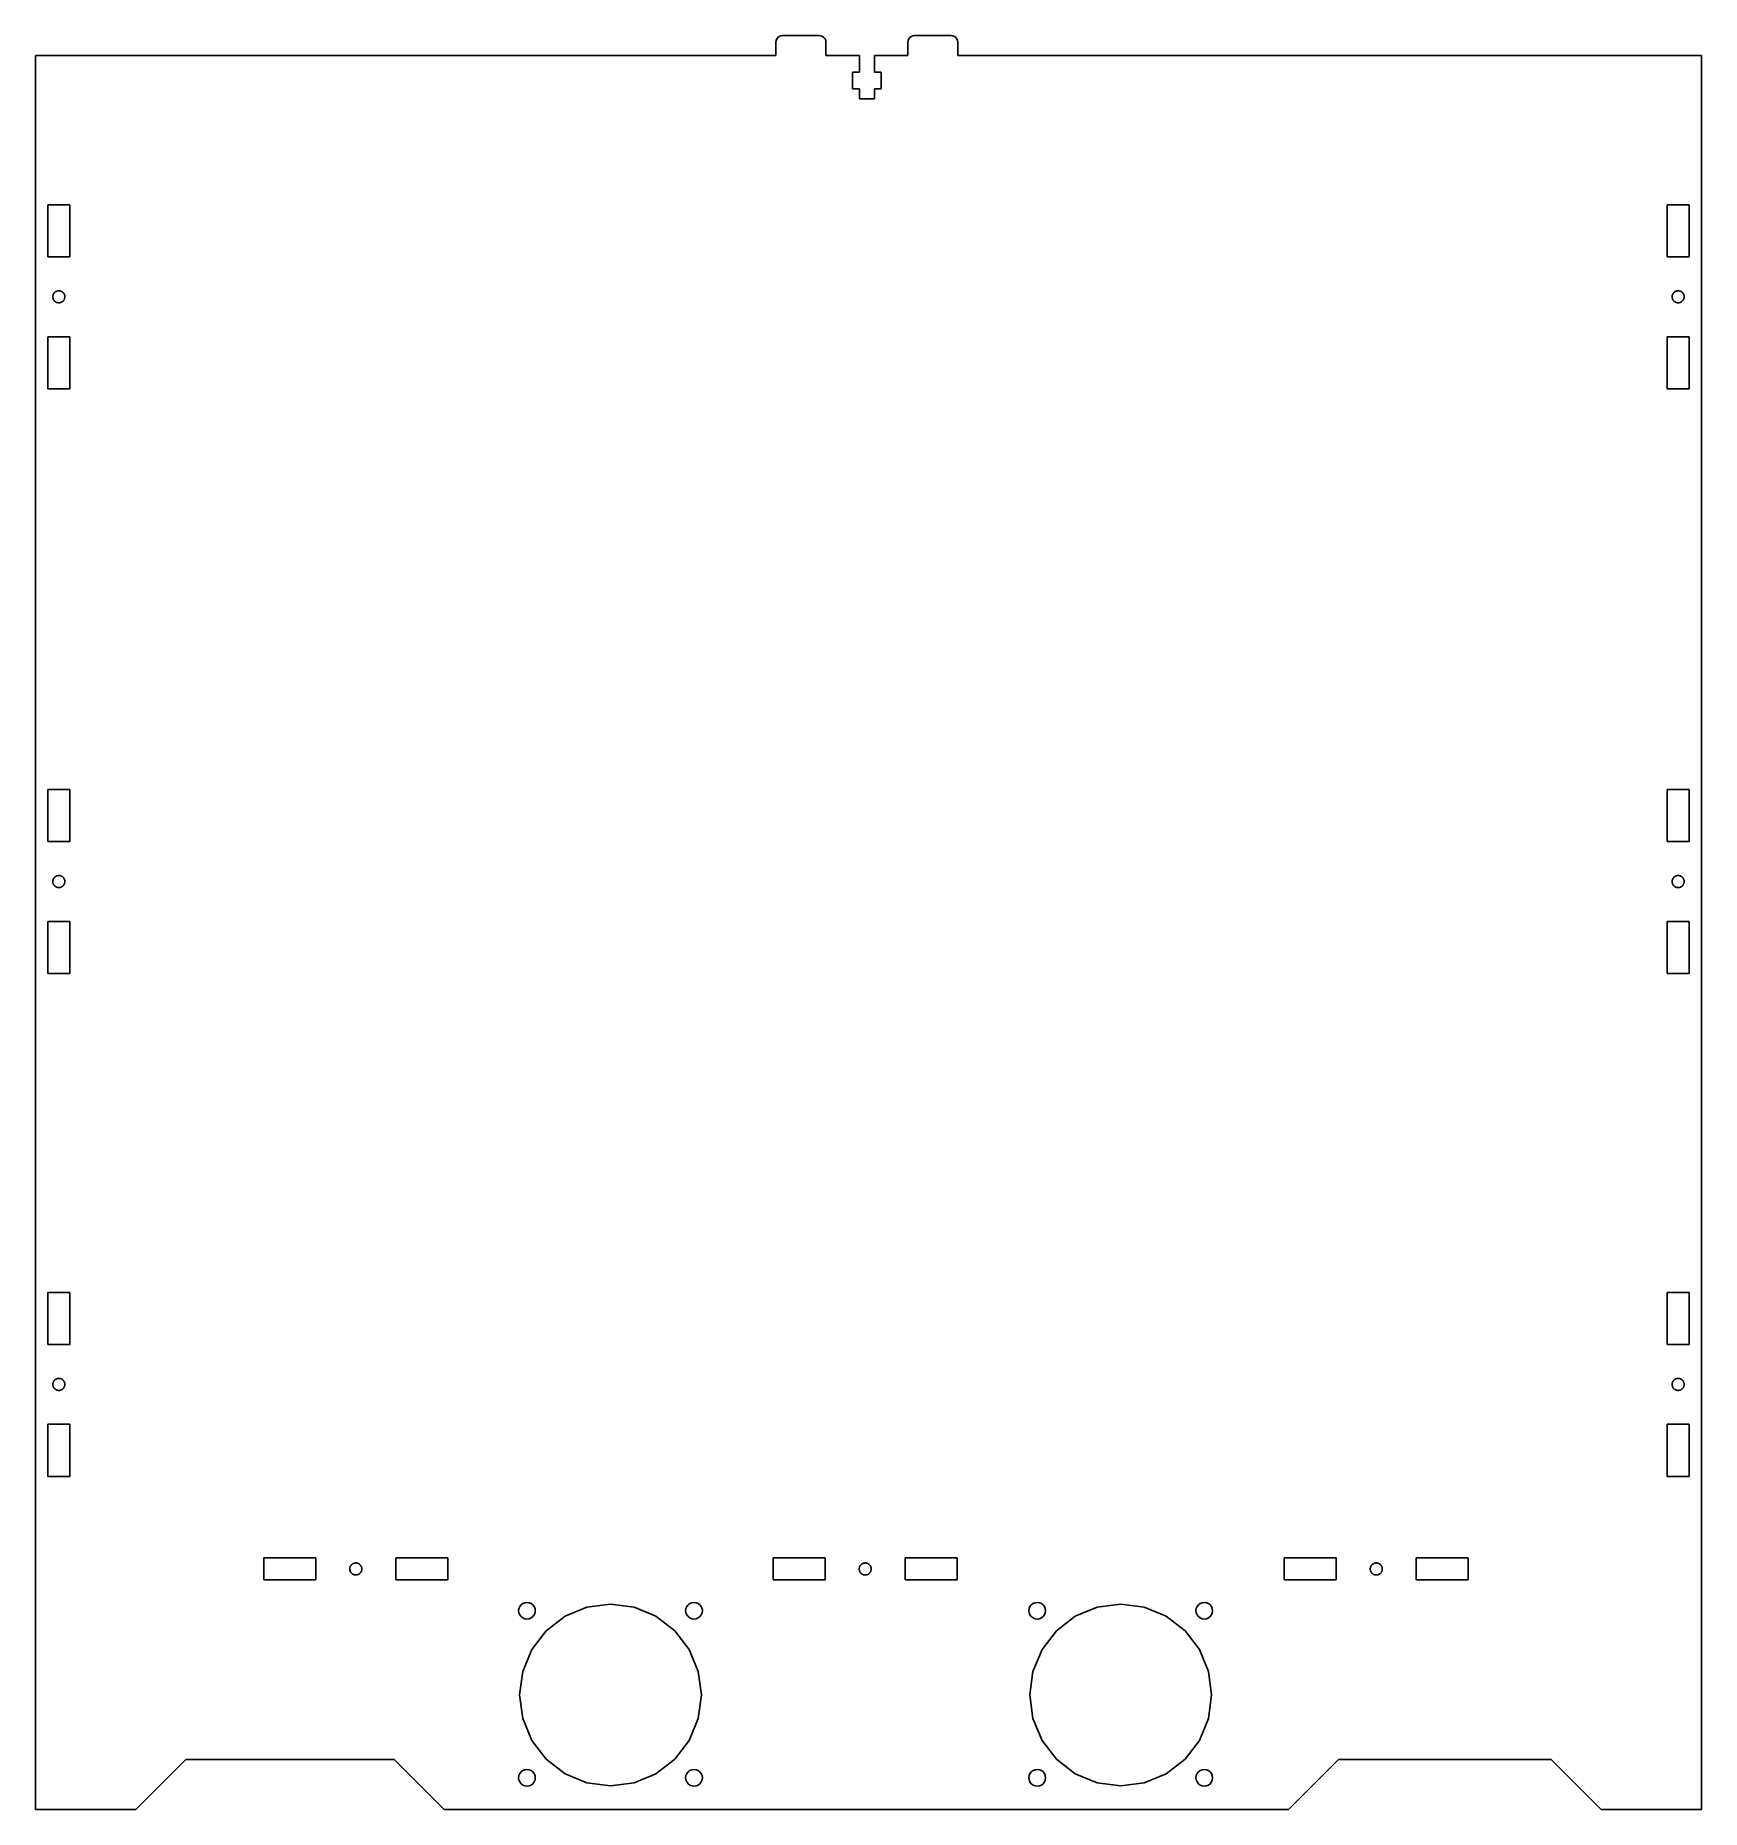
# Model space of a CAD drawing. Header units: millimetres. Extents: x -225 to 274, y -263 to 268.
import ezdxf

# ---------------------------------------------------------------- set-up
doc = ezdxf.new("R2010")
doc.units = ezdxf.units.MM

msp = doc.modelspace()

# ---------------------------------------------------------------- linework, layer by layer
for p, q in [((-3.5, 266.15), (-3.43, 266.67)), ((-3.5, 262.15), (-3.5, 266.15)), ((-3.23, 267.15), (-3.43, 266.67)), ((-2.92, 267.56), (-3.23, 267.15)), ((-2.92, 267.56), (-2.5, 267.88)), ((-2.02, 268.08), (-2.5, 267.88)), ((-2.02, 268.08), (-1.5, 268.15)), ((-1.5, 268.15), (9.5, 268.15)), ((10.02, 268.08), (9.5, 268.15)), ((10.5, 267.88), (10.02, 268.08)), ((10.91, 267.56), (10.5, 267.88)), ((11.23, 267.15), (10.91, 267.56)), ((11.43, 266.67), (11.23, 267.15)), ((11.5, 266.15), (11.43, 266.67)), ((11.5, 262.15), (11.5, 266.15)), ((36.07, 266.67), (36, 266.15)), ((36, 262.15), (36, 266.15)), ((36.27, 267.15), (36.07, 266.67)), ((36.27, 267.15), (36.58, 267.56)), ((36.58, 267.56), (37, 267.88)), ((37.48, 268.08), (37, 267.88)), ((38, 268.15), (37.48, 268.08)), ((38, 268.15), (49, 268.15)), ((49, 268.15), (49.52, 268.08)), ((50, 267.88), (49.52, 268.08)), ((50, 267.88), (50.41, 267.56)), ((50.41, 267.56), (50.73, 267.15)), ((50.73, 267.15), (50.93, 266.67)), ((51, 266.15), (50.93, 266.67)), ((51, 262.15), (51, 266.15)), ((-225.14, -262.85), (-225.14, 262.15)), ((-3.5, 262.15), (-225.14, 262.15)), ((11.5, 262.15), (21.5, 262.15)), ((21.5, 257.15), (21.5, 262.15)), ((26, 262.15), (26, 257.15)), ((26, 262.15), (36, 262.15)), ((51, 262.15), (273.63, 262.15)), ((273.63, 262.15), (273.63, -262.85)), ((19.5, 252.15), (19.5, 257.15)), ((19.5, 257.15), (21.5, 257.15)), ((26, 257.15), (28, 257.15)), ((28, 257.15), (28, 252.15)), ((21.5, 252.15), (19.5, 252.15)), ((21.5, 249.15), (21.5, 252.15)), ((28, 252.15), (26, 252.15)), ((26, 252.15), (26, 249.15)), ((26, 249.15), (21.5, 249.15)), ((-221.44, 217.49), (-214.84, 217.49)), ((-221.44, 201.89), (-221.44, 217.49)), ((-214.84, 217.49), (-214.84, 201.89)), ((263.33, 201.89), (263.33, 217.49)), ((263.33, 217.49), (269.93, 217.49)), ((269.93, 217.49), (269.93, 201.89)), ((-214.84, 201.89), (-221.44, 201.89)), ((269.93, 201.89), (263.33, 201.89)), ((-219.5, 191.13), (-219.46, 191.17)), ((-219.46, 191.17), (-219.42, 191.21)), ((-219.42, 191.21), (-219.38, 191.25)), ((-219.38, 191.25), (-219.34, 191.29)), ((-219.34, 191.29), (-219.29, 191.32)), ((-219.29, 191.32), (-219.25, 191.36)), ((-219.25, 191.36), (-219.2, 191.39)), ((-219.2, 191.39), (-219.16, 191.42)), ((-219.16, 191.42), (-219.11, 191.46)), ((-219.11, 191.46), (-219.06, 191.48)), ((-219.06, 191.48), (-219.01, 191.51)), ((-219.01, 191.51), (-218.96, 191.54)), ((-218.96, 191.54), (-218.91, 191.56)), ((-218.91, 191.56), (-218.86, 191.59)), ((-218.86, 191.59), (-218.81, 191.61)), ((-218.81, 191.61), (-218.75, 191.63)), ((-218.75, 191.63), (-218.7, 191.65)), ((-218.7, 191.65), (-218.65, 191.66)), ((-218.65, 191.66), (-218.59, 191.68)), ((-218.59, 191.68), (-218.54, 191.69)), ((-218.54, 191.69), (-218.48, 191.7)), ((-218.48, 191.7), (-218.43, 191.71)), ((-218.43, 191.71), (-218.37, 191.72)), ((-218.37, 191.72), (-218.31, 191.73)), ((-218.31, 191.73), (-218.26, 191.73)), ((-218.26, 191.73), (-218.2, 191.73)), ((-218.2, 191.73), (-218.14, 191.74)), ((-218.14, 191.74), (-218.09, 191.73)), ((-218.09, 191.73), (-218.03, 191.73)), ((-218.03, 191.73), (-217.98, 191.73)), ((-217.98, 191.73), (-217.92, 191.72)), ((-217.92, 191.72), (-217.86, 191.71)), ((-217.86, 191.71), (-217.81, 191.7)), ((-217.81, 191.7), (-217.75, 191.69)), ((-217.75, 191.69), (-217.7, 191.68)), ((-217.7, 191.68), (-217.64, 191.66)), ((-217.64, 191.66), (-217.59, 191.65)), ((-217.59, 191.65), (-217.54, 191.63)), ((-217.54, 191.63), (-217.48, 191.61)), ((-217.48, 191.61), (-217.43, 191.59)), ((-217.43, 191.59), (-217.38, 191.56)), ((-217.38, 191.56), (-217.33, 191.54)), ((-217.33, 191.54), (-217.28, 191.51)), ((-217.28, 191.51), (-217.23, 191.48)), ((-217.23, 191.48), (-217.18, 191.46)), ((-217.18, 191.46), (-217.13, 191.42)), ((-217.13, 191.42), (-217.09, 191.39)), ((-217.09, 191.39), (-217.04, 191.36)), ((-217.04, 191.36), (-217, 191.32)), ((-217, 191.32), (-216.95, 191.29)), ((-216.95, 191.29), (-216.91, 191.25)), ((-216.91, 191.25), (-216.87, 191.21)), ((-216.87, 191.21), (-216.83, 191.17)), ((-216.83, 191.17), (-216.79, 191.13)), ((265.28, 191.13), (265.32, 191.17)), ((265.32, 191.17), (265.36, 191.21)), ((265.36, 191.21), (265.4, 191.25)), ((265.4, 191.25), (265.44, 191.29)), ((265.44, 191.29), (265.48, 191.32)), ((265.48, 191.32), (265.53, 191.36)), ((265.53, 191.36), (265.57, 191.39)), ((265.57, 191.39), (265.62, 191.42)), ((265.62, 191.42), (265.67, 191.46)), ((265.67, 191.46), (265.72, 191.48)), ((265.72, 191.48), (265.76, 191.51)), ((265.76, 191.51), (265.81, 191.54)), ((265.81, 191.54), (265.87, 191.56)), ((265.87, 191.56), (265.92, 191.59)), ((265.92, 191.59), (265.97, 191.61)), ((265.97, 191.61), (266.02, 191.63)), ((266.02, 191.63), (266.08, 191.65)), ((266.08, 191.65), (266.13, 191.66)), ((266.13, 191.66), (266.18, 191.68)), ((266.18, 191.68), (266.24, 191.69)), ((266.24, 191.69), (266.29, 191.7)), ((266.29, 191.7), (266.35, 191.71)), ((266.35, 191.71), (266.41, 191.72)), ((266.41, 191.72), (266.46, 191.73)), ((266.46, 191.73), (266.52, 191.73)), ((266.52, 191.73), (266.57, 191.73)), ((266.57, 191.73), (266.63, 191.74)), ((266.63, 191.74), (266.69, 191.73)), ((266.69, 191.73), (266.74, 191.73)), ((266.74, 191.73), (266.8, 191.73)), ((266.8, 191.73), (266.86, 191.72)), ((266.86, 191.72), (266.91, 191.71)), ((266.91, 191.71), (266.97, 191.7)), ((266.97, 191.7), (267.02, 191.69)), ((267.02, 191.69), (267.08, 191.68)), ((267.08, 191.68), (267.13, 191.66)), ((267.13, 191.66), (267.19, 191.65)), ((267.19, 191.65), (267.24, 191.63)), ((267.24, 191.63), (267.29, 191.61)), ((267.29, 191.61), (267.35, 191.59)), ((267.35, 191.59), (267.4, 191.56)), ((267.4, 191.56), (267.45, 191.54)), ((267.45, 191.54), (267.5, 191.51)), ((267.5, 191.51), (267.55, 191.48)), ((267.55, 191.48), (267.6, 191.46)), ((267.6, 191.46), (267.64, 191.42)), ((267.64, 191.42), (267.69, 191.39)), ((267.69, 191.39), (267.73, 191.36)), ((267.73, 191.36), (267.78, 191.32)), ((267.78, 191.32), (267.82, 191.29)), ((267.82, 191.29), (267.86, 191.25)), ((267.86, 191.25), (267.9, 191.21)), ((267.9, 191.21), (267.94, 191.17)), ((267.94, 191.17), (267.98, 191.13)), ((-219.94, 190.1), (-219.93, 190.16)), ((-219.94, 190.05), (-219.94, 190.1)), ((-219.94, 189.99), (-219.94, 190.05)), ((-219.94, 189.94), (-219.94, 189.99)), ((-219.94, 189.88), (-219.94, 189.94)), ((-219.94, 189.82), (-219.94, 189.88)), ((-219.94, 189.77), (-219.94, 189.82)), ((-219.93, 189.71), (-219.94, 189.77)), ((-219.93, 190.16), (-219.92, 190.22)), ((-219.92, 189.65), (-219.93, 189.71)), ((-219.92, 190.22), (-219.91, 190.27)), ((-219.91, 189.6), (-219.92, 189.65)), ((-219.91, 190.27), (-219.9, 190.33)), ((-219.9, 189.54), (-219.91, 189.6)), ((-219.9, 190.33), (-219.89, 190.38)), ((-219.89, 189.49), (-219.9, 189.54)), ((-219.89, 190.38), (-219.87, 190.44)), ((-219.87, 189.43), (-219.89, 189.49)), ((-219.87, 190.44), (-219.86, 190.49)), ((-219.86, 189.38), (-219.87, 189.43)), ((-219.86, 190.49), (-219.84, 190.54)), ((-219.84, 189.33), (-219.86, 189.38)), ((-219.84, 190.54), (-219.82, 190.6)), ((-219.82, 189.27), (-219.84, 189.33)), ((-219.82, 190.6), (-219.8, 190.65)), ((-219.8, 189.22), (-219.82, 189.27)), ((-219.8, 190.65), (-219.77, 190.7)), ((-219.77, 189.17), (-219.8, 189.22)), ((-219.77, 190.7), (-219.75, 190.75)), ((-219.75, 189.12), (-219.77, 189.17)), ((-219.75, 190.75), (-219.72, 190.8)), ((-219.72, 189.07), (-219.75, 189.12)), ((-219.72, 190.8), (-219.69, 190.85)), ((-219.69, 189.02), (-219.72, 189.07)), ((-219.69, 190.85), (-219.66, 190.9)), ((-219.66, 188.97), (-219.69, 189.02)), ((-219.66, 190.9), (-219.63, 190.95)), ((-219.63, 188.92), (-219.66, 188.97)), ((-219.63, 190.95), (-219.6, 190.99)), ((-219.6, 188.88), (-219.63, 188.92)), ((-219.6, 190.99), (-219.57, 191.04)), ((-219.57, 188.83), (-219.6, 188.88)), ((-219.57, 191.04), (-219.53, 191.08)), ((-219.53, 188.79), (-219.57, 188.83)), ((-219.53, 191.08), (-219.5, 191.13)), ((-219.5, 188.74), (-219.53, 188.79)), ((-219.46, 188.7), (-219.5, 188.74)), ((-219.42, 188.66), (-219.46, 188.7)), ((-219.38, 188.62), (-219.42, 188.66)), ((-219.34, 188.59), (-219.38, 188.62)), ((-219.29, 188.55), (-219.34, 188.59)), ((-219.25, 188.51), (-219.29, 188.55)), ((-219.2, 188.48), (-219.25, 188.51)), ((-219.16, 188.45), (-219.2, 188.48)), ((-219.11, 188.42), (-219.16, 188.45)), ((-219.06, 188.39), (-219.11, 188.42)), ((-219.01, 188.36), (-219.06, 188.39)), ((-218.96, 188.33), (-219.01, 188.36)), ((-218.91, 188.31), (-218.96, 188.33)), ((-218.86, 188.28), (-218.91, 188.31)), ((-218.81, 188.26), (-218.86, 188.28)), ((-218.75, 188.24), (-218.81, 188.26)), ((-218.7, 188.22), (-218.75, 188.24)), ((-218.65, 188.21), (-218.7, 188.22)), ((-218.59, 188.19), (-218.65, 188.21)), ((-218.54, 188.18), (-218.59, 188.19)), ((-218.48, 188.17), (-218.54, 188.18)), ((-218.43, 188.16), (-218.48, 188.17)), ((-218.37, 188.15), (-218.43, 188.16)), ((-218.31, 188.14), (-218.37, 188.15)), ((-218.26, 188.14), (-218.31, 188.14)), ((-218.2, 188.14), (-218.26, 188.14)), ((-218.14, 188.14), (-218.2, 188.14)), ((-218.09, 188.14), (-218.14, 188.14)), ((-218.03, 188.14), (-218.09, 188.14)), ((-217.98, 188.14), (-218.03, 188.14)), ((-217.92, 188.15), (-217.98, 188.14)), ((-217.86, 188.16), (-217.92, 188.15)), ((-217.81, 188.17), (-217.86, 188.16)), ((-217.75, 188.18), (-217.81, 188.17)), ((-217.7, 188.19), (-217.75, 188.18)), ((-217.64, 188.21), (-217.7, 188.19)), ((-217.59, 188.22), (-217.64, 188.21)), ((-217.54, 188.24), (-217.59, 188.22)), ((-217.48, 188.26), (-217.54, 188.24)), ((-217.43, 188.28), (-217.48, 188.26)), ((-217.38, 188.31), (-217.43, 188.28)), ((-217.33, 188.33), (-217.38, 188.31)), ((-217.28, 188.36), (-217.33, 188.33)), ((-217.23, 188.39), (-217.28, 188.36)), ((-217.18, 188.42), (-217.23, 188.39)), ((-217.13, 188.45), (-217.18, 188.42)), ((-217.09, 188.48), (-217.13, 188.45)), ((-217.04, 188.51), (-217.09, 188.48)), ((-217, 188.55), (-217.04, 188.51)), ((-216.95, 188.59), (-217, 188.55)), ((-216.91, 188.62), (-216.95, 188.59)), ((-216.87, 188.66), (-216.91, 188.62)), ((-216.83, 188.7), (-216.87, 188.66)), ((-216.79, 188.74), (-216.83, 188.7)), ((-216.79, 191.13), (-216.76, 191.08)), ((-216.76, 188.79), (-216.79, 188.74)), ((-216.76, 191.08), (-216.72, 191.04)), ((-216.72, 188.83), (-216.76, 188.79)), ((-216.72, 191.04), (-216.69, 190.99)), ((-216.69, 188.88), (-216.72, 188.83)), ((-216.69, 190.99), (-216.66, 190.95)), ((-216.66, 188.92), (-216.69, 188.88)), ((-216.66, 190.95), (-216.63, 190.9)), ((-216.63, 188.97), (-216.66, 188.92)), ((-216.63, 190.9), (-216.6, 190.85)), ((-216.6, 189.02), (-216.63, 188.97)), ((-216.6, 190.85), (-216.57, 190.8)), ((-216.57, 189.07), (-216.6, 189.02)), ((-216.57, 190.8), (-216.54, 190.75)), ((-216.54, 189.12), (-216.57, 189.07)), ((-216.54, 190.75), (-216.52, 190.7)), ((-216.52, 189.17), (-216.54, 189.12)), ((-216.52, 190.7), (-216.49, 190.65)), ((-216.49, 189.22), (-216.52, 189.17)), ((-216.49, 190.65), (-216.47, 190.6)), ((-216.47, 189.27), (-216.49, 189.22)), ((-216.47, 190.6), (-216.45, 190.54)), ((-216.45, 189.33), (-216.47, 189.27)), ((-216.45, 190.54), (-216.43, 190.49)), ((-216.43, 189.38), (-216.45, 189.33)), ((-216.43, 190.49), (-216.42, 190.44)), ((-216.42, 189.43), (-216.43, 189.38)), ((-216.42, 190.44), (-216.4, 190.38)), ((-216.4, 189.49), (-216.42, 189.43)), ((-216.4, 190.38), (-216.39, 190.33)), ((-216.39, 189.54), (-216.4, 189.49)), ((-216.39, 190.33), (-216.38, 190.27)), ((-216.38, 189.6), (-216.39, 189.54)), ((-216.38, 190.27), (-216.37, 190.22)), ((-216.37, 189.65), (-216.38, 189.6)), ((-216.37, 190.22), (-216.36, 190.16)), ((-216.36, 189.71), (-216.37, 189.65)), ((-216.36, 190.16), (-216.35, 190.1)), ((-216.35, 189.77), (-216.36, 189.71)), ((-216.35, 190.1), (-216.35, 190.05)), ((-216.35, 190.05), (-216.35, 189.99)), ((-216.35, 189.99), (-216.34, 189.94)), ((-216.34, 189.94), (-216.35, 189.88)), ((-216.35, 189.88), (-216.35, 189.82)), ((-216.35, 189.82), (-216.35, 189.77)), ((264.83, 189.99), (264.84, 190.05)), ((264.83, 189.94), (264.83, 189.99)), ((264.83, 189.88), (264.83, 189.94)), ((264.84, 189.82), (264.83, 189.88)), ((264.84, 190.1), (264.85, 190.16)), ((264.84, 190.05), (264.84, 190.1)), ((264.84, 189.77), (264.84, 189.82)), ((264.85, 189.71), (264.84, 189.77)), ((264.85, 190.22), (264.86, 190.27)), ((264.85, 190.16), (264.85, 190.22)), ((264.85, 189.65), (264.85, 189.71)), ((264.86, 189.6), (264.85, 189.65)), ((264.86, 190.27), (264.87, 190.33)), ((264.87, 189.54), (264.86, 189.6)), ((264.87, 190.33), (264.89, 190.38)), ((264.89, 189.49), (264.87, 189.54)), ((264.89, 190.38), (264.9, 190.44)), ((264.9, 189.43), (264.89, 189.49)), ((264.9, 190.44), (264.92, 190.49)), ((264.92, 189.38), (264.9, 189.43)), ((264.92, 190.49), (264.94, 190.54)), ((264.94, 189.33), (264.92, 189.38)), ((264.94, 190.54), (264.96, 190.6)), ((264.96, 189.27), (264.94, 189.33)), ((264.96, 190.6), (264.98, 190.65)), ((264.98, 189.22), (264.96, 189.27)), ((264.98, 190.65), (265, 190.7)), ((265, 189.17), (264.98, 189.22)), ((265, 190.7), (265.03, 190.75)), ((265.03, 189.12), (265, 189.17)), ((265.03, 190.75), (265.05, 190.8)), ((265.05, 189.07), (265.03, 189.12)), ((265.05, 190.8), (265.08, 190.85)), ((265.08, 189.02), (265.05, 189.07)), ((265.08, 190.85), (265.11, 190.9)), ((265.11, 188.97), (265.08, 189.02)), ((265.11, 190.9), (265.14, 190.95)), ((265.14, 188.92), (265.11, 188.97)), ((265.14, 190.95), (265.18, 190.99)), ((265.18, 188.88), (265.14, 188.92)), ((265.18, 190.99), (265.21, 191.04)), ((265.21, 188.83), (265.18, 188.88)), ((265.21, 191.04), (265.24, 191.08)), ((265.24, 188.79), (265.21, 188.83)), ((265.24, 191.08), (265.28, 191.13)), ((265.28, 188.74), (265.24, 188.79)), ((265.32, 188.7), (265.28, 188.74)), ((265.36, 188.66), (265.32, 188.7)), ((265.4, 188.62), (265.36, 188.66)), ((265.44, 188.59), (265.4, 188.62)), ((265.48, 188.55), (265.44, 188.59)), ((265.53, 188.51), (265.48, 188.55)), ((265.57, 188.48), (265.53, 188.51)), ((265.62, 188.45), (265.57, 188.48)), ((265.67, 188.42), (265.62, 188.45)), ((265.72, 188.39), (265.67, 188.42)), ((265.76, 188.36), (265.72, 188.39)), ((265.81, 188.33), (265.76, 188.36)), ((265.87, 188.31), (265.81, 188.33)), ((265.92, 188.28), (265.87, 188.31)), ((265.97, 188.26), (265.92, 188.28)), ((266.02, 188.24), (265.97, 188.26)), ((266.08, 188.22), (266.02, 188.24)), ((266.13, 188.21), (266.08, 188.22)), ((266.18, 188.19), (266.13, 188.21)), ((266.24, 188.18), (266.18, 188.19)), ((266.29, 188.17), (266.24, 188.18)), ((266.35, 188.16), (266.29, 188.17)), ((266.41, 188.15), (266.35, 188.16)), ((266.46, 188.14), (266.41, 188.15)), ((266.52, 188.14), (266.46, 188.14)), ((266.57, 188.14), (266.52, 188.14)), ((266.63, 188.14), (266.57, 188.14)), ((266.69, 188.14), (266.63, 188.14)), ((266.74, 188.14), (266.69, 188.14)), ((266.8, 188.14), (266.74, 188.14)), ((266.86, 188.15), (266.8, 188.14)), ((266.91, 188.16), (266.86, 188.15)), ((266.97, 188.17), (266.91, 188.16)), ((267.02, 188.18), (266.97, 188.17)), ((267.08, 188.19), (267.02, 188.18)), ((267.13, 188.21), (267.08, 188.19)), ((267.19, 188.22), (267.13, 188.21)), ((267.24, 188.24), (267.19, 188.22)), ((267.29, 188.26), (267.24, 188.24)), ((267.35, 188.28), (267.29, 188.26)), ((267.4, 188.31), (267.35, 188.28)), ((267.45, 188.33), (267.4, 188.31)), ((267.5, 188.36), (267.45, 188.33)), ((267.55, 188.39), (267.5, 188.36)), ((267.6, 188.42), (267.55, 188.39)), ((267.64, 188.45), (267.6, 188.42)), ((267.69, 188.48), (267.64, 188.45)), ((267.73, 188.51), (267.69, 188.48)), ((267.78, 188.55), (267.73, 188.51)), ((267.82, 188.59), (267.78, 188.55)), ((267.86, 188.62), (267.82, 188.59)), ((267.9, 188.66), (267.86, 188.62)), ((267.94, 188.7), (267.9, 188.66)), ((267.98, 188.74), (267.94, 188.7)), ((267.98, 191.13), (268.02, 191.08)), ((268.02, 188.79), (267.98, 188.74)), ((268.02, 191.08), (268.05, 191.04)), ((268.05, 188.83), (268.02, 188.79)), ((268.05, 191.04), (268.09, 190.99)), ((268.09, 188.88), (268.05, 188.83)), ((268.09, 190.99), (268.12, 190.95)), ((268.12, 188.92), (268.09, 188.88)), ((268.12, 190.95), (268.15, 190.9)), ((268.15, 188.97), (268.12, 188.92)), ((268.15, 190.9), (268.18, 190.85)), ((268.18, 189.02), (268.15, 188.97)), ((268.18, 190.85), (268.21, 190.8)), ((268.21, 189.07), (268.18, 189.02)), ((268.21, 190.8), (268.24, 190.75)), ((268.24, 189.12), (268.21, 189.07)), ((268.24, 190.75), (268.26, 190.7)), ((268.26, 189.17), (268.24, 189.12)), ((268.26, 190.7), (268.28, 190.65)), ((268.28, 189.22), (268.26, 189.17)), ((268.28, 190.65), (268.31, 190.6)), ((268.31, 189.27), (268.28, 189.22)), ((268.31, 190.6), (268.33, 190.54)), ((268.33, 189.33), (268.31, 189.27)), ((268.33, 190.54), (268.34, 190.49)), ((268.34, 189.38), (268.33, 189.33)), ((268.34, 190.49), (268.36, 190.44)), ((268.36, 189.43), (268.34, 189.38)), ((268.36, 190.44), (268.37, 190.38)), ((268.37, 189.49), (268.36, 189.43)), ((268.37, 190.38), (268.39, 190.33)), ((268.39, 189.54), (268.37, 189.49)), ((268.39, 190.33), (268.4, 190.27)), ((268.4, 189.6), (268.39, 189.54)), ((268.4, 190.27), (268.41, 190.22)), ((268.41, 189.65), (268.4, 189.6)), ((268.41, 190.22), (268.42, 190.16)), ((268.42, 189.71), (268.41, 189.65)), ((268.42, 190.16), (268.42, 190.1)), ((268.42, 190.1), (268.43, 190.05)), ((268.43, 189.82), (268.42, 189.77)), ((268.42, 189.77), (268.42, 189.71)), ((268.43, 190.05), (268.43, 189.99)), ((268.43, 189.99), (268.43, 189.94)), ((268.43, 189.94), (268.43, 189.88)), ((268.43, 189.88), (268.43, 189.82)), ((-221.44, 162.39), (-221.44, 177.99)), ((-221.44, 177.99), (-214.84, 177.99)), ((-214.84, 177.99), (-214.84, 162.39)), ((263.33, 162.39), (263.33, 177.99)), ((263.33, 177.99), (269.93, 177.99)), ((269.93, 177.99), (269.93, 162.39)), ((-214.84, 162.39), (-221.44, 162.39)), ((269.93, 162.39), (263.33, 162.39)), ((-221.44, 42.45), (-214.84, 42.45)), ((-221.44, 26.85), (-221.44, 42.45)), ((-214.84, 42.45), (-214.84, 26.85)), ((263.33, 42.45), (269.93, 42.45)), ((263.33, 26.85), (263.33, 42.45)), ((269.93, 42.45), (269.93, 26.85)), ((-214.84, 26.85), (-221.44, 26.85)), ((269.93, 26.85), (263.33, 26.85)), ((-219.63, 15.91), (-219.6, 15.96)), ((-219.6, 15.96), (-219.57, 16)), ((-219.57, 16), (-219.53, 16.05)), ((-219.53, 16.05), (-219.5, 16.09)), ((-219.5, 16.09), (-219.46, 16.13)), ((-219.46, 16.13), (-219.42, 16.17)), ((-219.42, 16.17), (-219.38, 16.21)), ((-219.38, 16.21), (-219.34, 16.25)), ((-219.34, 16.25), (-219.29, 16.29)), ((-219.29, 16.29), (-219.25, 16.32)), ((-219.25, 16.32), (-219.2, 16.35)), ((-219.2, 16.35), (-219.16, 16.39)), ((-219.16, 16.39), (-219.11, 16.42)), ((-219.11, 16.42), (-219.06, 16.45)), ((-219.06, 16.45), (-219.01, 16.48)), ((-219.01, 16.48), (-218.96, 16.5)), ((-218.96, 16.5), (-218.91, 16.53)), ((-218.91, 16.53), (-218.86, 16.55)), ((-218.86, 16.55), (-218.81, 16.57)), ((-218.81, 16.57), (-218.75, 16.59)), ((-218.75, 16.59), (-218.7, 16.61)), ((-218.7, 16.61), (-218.65, 16.63)), ((-218.65, 16.63), (-218.59, 16.64)), ((-218.59, 16.64), (-218.54, 16.65)), ((-218.54, 16.65), (-218.48, 16.67)), ((-218.48, 16.67), (-218.43, 16.68)), ((-218.43, 16.68), (-218.37, 16.68)), ((-218.37, 16.68), (-218.31, 16.69)), ((-218.31, 16.69), (-218.26, 16.69)), ((-218.26, 16.69), (-218.2, 16.7)), ((-218.2, 16.7), (-218.14, 16.7)), ((-218.14, 16.7), (-218.09, 16.7)), ((-218.09, 16.7), (-218.03, 16.69)), ((-218.03, 16.69), (-217.98, 16.69)), ((-217.98, 16.69), (-217.92, 16.68)), ((-217.92, 16.68), (-217.86, 16.68)), ((-217.86, 16.68), (-217.81, 16.67)), ((-217.81, 16.67), (-217.75, 16.65)), ((-217.75, 16.65), (-217.7, 16.64)), ((-217.7, 16.64), (-217.64, 16.63)), ((-217.64, 16.63), (-217.59, 16.61)), ((-217.59, 16.61), (-217.54, 16.59)), ((-217.54, 16.59), (-217.48, 16.57)), ((-217.48, 16.57), (-217.43, 16.55)), ((-217.43, 16.55), (-217.38, 16.53)), ((-217.38, 16.53), (-217.33, 16.5)), ((-217.33, 16.5), (-217.28, 16.48)), ((-217.28, 16.48), (-217.23, 16.45)), ((-217.23, 16.45), (-217.18, 16.42)), ((-217.18, 16.42), (-217.13, 16.39)), ((-217.13, 16.39), (-217.09, 16.35)), ((-217.09, 16.35), (-217.04, 16.32)), ((-217.04, 16.32), (-217, 16.29)), ((-217, 16.29), (-216.95, 16.25)), ((-216.95, 16.25), (-216.91, 16.21)), ((-216.91, 16.21), (-216.87, 16.17)), ((-216.87, 16.17), (-216.83, 16.13)), ((-216.83, 16.13), (-216.79, 16.09)), ((-216.79, 16.09), (-216.76, 16.05)), ((-216.76, 16.05), (-216.72, 16)), ((-216.72, 16), (-216.69, 15.96)), ((-216.69, 15.96), (-216.66, 15.91)), ((265.14, 15.91), (265.18, 15.96)), ((265.18, 15.96), (265.21, 16)), ((265.21, 16), (265.24, 16.05)), ((265.24, 16.05), (265.28, 16.09)), ((265.28, 16.09), (265.32, 16.13)), ((265.32, 16.13), (265.36, 16.17)), ((265.36, 16.17), (265.4, 16.21)), ((265.4, 16.21), (265.44, 16.25)), ((265.44, 16.25), (265.48, 16.29)), ((265.48, 16.29), (265.53, 16.32)), ((265.53, 16.32), (265.57, 16.35)), ((265.57, 16.35), (265.62, 16.39)), ((265.62, 16.39), (265.67, 16.42)), ((265.67, 16.42), (265.72, 16.45)), ((265.72, 16.45), (265.76, 16.48)), ((265.76, 16.48), (265.81, 16.5)), ((265.81, 16.5), (265.87, 16.53)), ((265.87, 16.53), (265.92, 16.55)), ((265.92, 16.55), (265.97, 16.57)), ((265.97, 16.57), (266.02, 16.59)), ((266.02, 16.59), (266.08, 16.61)), ((266.08, 16.61), (266.13, 16.63)), ((266.13, 16.63), (266.18, 16.64)), ((266.18, 16.64), (266.24, 16.65)), ((266.24, 16.65), (266.29, 16.67)), ((266.29, 16.67), (266.35, 16.68)), ((266.35, 16.68), (266.41, 16.68)), ((266.41, 16.68), (266.46, 16.69)), ((266.46, 16.69), (266.52, 16.69)), ((266.52, 16.69), (266.57, 16.7)), ((266.57, 16.7), (266.63, 16.7)), ((266.63, 16.7), (266.69, 16.7)), ((266.69, 16.7), (266.74, 16.69)), ((266.74, 16.69), (266.8, 16.69)), ((266.8, 16.69), (266.86, 16.68)), ((266.86, 16.68), (266.91, 16.68)), ((266.91, 16.68), (266.97, 16.67)), ((266.97, 16.67), (267.02, 16.65)), ((267.02, 16.65), (267.08, 16.64)), ((267.08, 16.64), (267.13, 16.63)), ((267.13, 16.63), (267.19, 16.61)), ((267.19, 16.61), (267.24, 16.59)), ((267.24, 16.59), (267.29, 16.57)), ((267.29, 16.57), (267.35, 16.55)), ((267.35, 16.55), (267.4, 16.53)), ((267.4, 16.53), (267.45, 16.5)), ((267.45, 16.5), (267.5, 16.48)), ((267.5, 16.48), (267.55, 16.45)), ((267.55, 16.45), (267.6, 16.42)), ((267.6, 16.42), (267.64, 16.39)), ((267.64, 16.39), (267.69, 16.35)), ((267.69, 16.35), (267.73, 16.32)), ((267.73, 16.32), (267.78, 16.29)), ((267.78, 16.29), (267.82, 16.25)), ((267.82, 16.25), (267.86, 16.21)), ((267.86, 16.21), (267.9, 16.17)), ((267.9, 16.17), (267.94, 16.13)), ((267.94, 16.13), (267.98, 16.09)), ((267.98, 16.09), (268.02, 16.05)), ((268.02, 16.05), (268.05, 16)), ((268.05, 16), (268.09, 15.96)), ((268.09, 15.96), (268.12, 15.91)), ((-219.94, 15.07), (-219.93, 15.12)), ((-219.94, 15.01), (-219.94, 15.07)), ((-219.94, 14.95), (-219.94, 15.01)), ((-219.94, 14.9), (-219.94, 14.95)), ((-219.94, 14.84), (-219.94, 14.9)), ((-219.94, 14.79), (-219.94, 14.84)), ((-219.94, 14.73), (-219.94, 14.79)), ((-219.93, 14.67), (-219.94, 14.73)), ((-219.93, 15.12), (-219.92, 15.18)), ((-219.92, 14.62), (-219.93, 14.67)), ((-219.92, 15.18), (-219.91, 15.24)), ((-219.91, 14.56), (-219.92, 14.62)), ((-219.91, 15.24), (-219.9, 15.29)), ((-219.9, 14.51), (-219.91, 14.56)), ((-219.9, 15.29), (-219.89, 15.35)), ((-219.89, 14.45), (-219.9, 14.51)), ((-219.89, 15.35), (-219.87, 15.4)), ((-219.87, 14.4), (-219.89, 14.45)), ((-219.87, 15.4), (-219.86, 15.45)), ((-219.86, 14.34), (-219.87, 14.4)), ((-219.86, 15.45), (-219.84, 15.51)), ((-219.84, 14.29), (-219.86, 14.34)), ((-219.84, 15.51), (-219.82, 15.56)), ((-219.82, 14.24), (-219.84, 14.29)), ((-219.82, 15.56), (-219.8, 15.61)), ((-219.8, 14.18), (-219.82, 14.24)), ((-219.8, 15.61), (-219.77, 15.66)), ((-219.77, 14.13), (-219.8, 14.18)), ((-219.77, 15.66), (-219.75, 15.72)), ((-219.75, 14.08), (-219.77, 14.13)), ((-219.75, 15.72), (-219.72, 15.77)), ((-219.72, 14.03), (-219.75, 14.08)), ((-219.72, 15.77), (-219.69, 15.81)), ((-219.69, 13.98), (-219.72, 14.03)), ((-219.69, 15.81), (-219.66, 15.86)), ((-219.66, 13.93), (-219.69, 13.98)), ((-219.66, 15.86), (-219.63, 15.91)), ((-219.63, 13.89), (-219.66, 13.93)), ((-219.6, 13.84), (-219.63, 13.89)), ((-219.57, 13.79), (-219.6, 13.84)), ((-219.53, 13.75), (-219.57, 13.79)), ((-219.5, 13.71), (-219.53, 13.75)), ((-219.46, 13.67), (-219.5, 13.71)), ((-219.42, 13.63), (-219.46, 13.67)), ((-219.38, 13.59), (-219.42, 13.63)), ((-219.34, 13.55), (-219.38, 13.59)), ((-219.29, 13.51), (-219.34, 13.55)), ((-219.25, 13.48), (-219.29, 13.51)), ((-219.2, 13.44), (-219.25, 13.48)), ((-219.16, 13.41), (-219.2, 13.44)), ((-219.11, 13.38), (-219.16, 13.41)), ((-219.06, 13.35), (-219.11, 13.38)), ((-219.01, 13.32), (-219.06, 13.35)), ((-218.96, 13.29), (-219.01, 13.32)), ((-218.91, 13.27), (-218.96, 13.29)), ((-218.86, 13.25), (-218.91, 13.27)), ((-218.81, 13.22), (-218.86, 13.25)), ((-218.75, 13.2), (-218.81, 13.22)), ((-218.7, 13.19), (-218.75, 13.2)), ((-218.65, 13.17), (-218.7, 13.19)), ((-218.59, 13.15), (-218.65, 13.17)), ((-218.54, 13.14), (-218.59, 13.15)), ((-218.48, 13.13), (-218.54, 13.14)), ((-218.43, 13.12), (-218.48, 13.13)), ((-218.37, 13.11), (-218.43, 13.12)), ((-218.31, 13.11), (-218.37, 13.11)), ((-218.26, 13.1), (-218.31, 13.11)), ((-218.2, 13.1), (-218.26, 13.1)), ((-218.14, 13.1), (-218.2, 13.1)), ((-218.09, 13.1), (-218.14, 13.1)), ((-218.03, 13.1), (-218.09, 13.1)), ((-217.98, 13.11), (-218.03, 13.1)), ((-217.92, 13.11), (-217.98, 13.11)), ((-217.86, 13.12), (-217.92, 13.11)), ((-217.81, 13.13), (-217.86, 13.12)), ((-217.75, 13.14), (-217.81, 13.13)), ((-217.7, 13.15), (-217.75, 13.14)), ((-217.64, 13.17), (-217.7, 13.15)), ((-217.59, 13.19), (-217.64, 13.17)), ((-217.54, 13.2), (-217.59, 13.19)), ((-217.48, 13.22), (-217.54, 13.2)), ((-217.43, 13.25), (-217.48, 13.22)), ((-217.38, 13.27), (-217.43, 13.25)), ((-217.33, 13.29), (-217.38, 13.27)), ((-217.28, 13.32), (-217.33, 13.29)), ((-217.23, 13.35), (-217.28, 13.32)), ((-217.18, 13.38), (-217.23, 13.35)), ((-217.13, 13.41), (-217.18, 13.38)), ((-217.09, 13.44), (-217.13, 13.41)), ((-217.04, 13.48), (-217.09, 13.44)), ((-217, 13.51), (-217.04, 13.48)), ((-216.95, 13.55), (-217, 13.51)), ((-216.91, 13.59), (-216.95, 13.55)), ((-216.87, 13.63), (-216.91, 13.59)), ((-216.83, 13.67), (-216.87, 13.63)), ((-216.79, 13.71), (-216.83, 13.67)), ((-216.76, 13.75), (-216.79, 13.71)), ((-216.72, 13.79), (-216.76, 13.75)), ((-216.69, 13.84), (-216.72, 13.79)), ((-216.66, 13.89), (-216.69, 13.84)), ((-216.66, 15.91), (-216.63, 15.86)), ((-216.63, 13.93), (-216.66, 13.89)), ((-216.63, 15.86), (-216.6, 15.81)), ((-216.6, 13.98), (-216.63, 13.93)), ((-216.6, 15.81), (-216.57, 15.77)), ((-216.57, 14.03), (-216.6, 13.98)), ((-216.57, 15.77), (-216.54, 15.72)), ((-216.54, 14.08), (-216.57, 14.03)), ((-216.54, 15.72), (-216.52, 15.66)), ((-216.52, 14.13), (-216.54, 14.08)), ((-216.52, 15.66), (-216.49, 15.61)), ((-216.49, 14.18), (-216.52, 14.13)), ((-216.49, 15.61), (-216.47, 15.56)), ((-216.47, 14.24), (-216.49, 14.18)), ((-216.47, 15.56), (-216.45, 15.51)), ((-216.45, 14.29), (-216.47, 14.24)), ((-216.45, 15.51), (-216.43, 15.45)), ((-216.43, 14.34), (-216.45, 14.29)), ((-216.43, 15.45), (-216.42, 15.4)), ((-216.42, 14.4), (-216.43, 14.34)), ((-216.42, 15.4), (-216.4, 15.35)), ((-216.4, 14.45), (-216.42, 14.4)), ((-216.4, 15.35), (-216.39, 15.29)), ((-216.39, 14.51), (-216.4, 14.45)), ((-216.39, 15.29), (-216.38, 15.24)), ((-216.38, 14.56), (-216.39, 14.51)), ((-216.38, 15.24), (-216.37, 15.18)), ((-216.37, 14.62), (-216.38, 14.56)), ((-216.37, 15.18), (-216.36, 15.12)), ((-216.36, 14.67), (-216.37, 14.62)), ((-216.36, 15.12), (-216.35, 15.07)), ((-216.35, 14.73), (-216.36, 14.67)), ((-216.35, 15.07), (-216.35, 15.01)), ((-216.35, 15.01), (-216.35, 14.95)), ((-216.35, 14.95), (-216.34, 14.9)), ((-216.34, 14.9), (-216.35, 14.84)), ((-216.35, 14.84), (-216.35, 14.79)), ((-216.35, 14.79), (-216.35, 14.73)), ((264.83, 14.95), (264.84, 15.01)), ((264.83, 14.9), (264.83, 14.95)), ((264.83, 14.84), (264.83, 14.9)), ((264.84, 14.79), (264.83, 14.84)), ((264.84, 15.07), (264.85, 15.12)), ((264.84, 15.01), (264.84, 15.07)), ((264.84, 14.73), (264.84, 14.79)), ((264.85, 14.67), (264.84, 14.73)), ((264.85, 15.18), (264.86, 15.24)), ((264.85, 15.12), (264.85, 15.18)), ((264.85, 14.62), (264.85, 14.67)), ((264.86, 14.56), (264.85, 14.62)), ((264.86, 15.24), (264.87, 15.29)), ((264.87, 14.51), (264.86, 14.56)), ((264.87, 15.29), (264.89, 15.35)), ((264.89, 14.45), (264.87, 14.51)), ((264.89, 15.35), (264.9, 15.4)), ((264.9, 14.4), (264.89, 14.45)), ((264.9, 15.4), (264.92, 15.45)), ((264.92, 14.34), (264.9, 14.4)), ((264.92, 15.45), (264.94, 15.51)), ((264.94, 14.29), (264.92, 14.34)), ((264.94, 15.51), (264.96, 15.56)), ((264.96, 14.24), (264.94, 14.29)), ((264.96, 15.56), (264.98, 15.61)), ((264.98, 14.18), (264.96, 14.24)), ((264.98, 15.61), (265, 15.66)), ((265, 14.13), (264.98, 14.18)), ((265, 15.66), (265.03, 15.72)), ((265.03, 14.08), (265, 14.13)), ((265.03, 15.72), (265.05, 15.77)), ((265.05, 14.03), (265.03, 14.08)), ((265.05, 15.77), (265.08, 15.81)), ((265.08, 13.98), (265.05, 14.03)), ((265.08, 15.81), (265.11, 15.86)), ((265.11, 13.93), (265.08, 13.98)), ((265.11, 15.86), (265.14, 15.91)), ((265.14, 13.89), (265.11, 13.93)), ((265.18, 13.84), (265.14, 13.89)), ((265.21, 13.79), (265.18, 13.84)), ((265.24, 13.75), (265.21, 13.79)), ((265.28, 13.71), (265.24, 13.75)), ((265.32, 13.67), (265.28, 13.71)), ((265.36, 13.63), (265.32, 13.67)), ((265.4, 13.59), (265.36, 13.63)), ((265.44, 13.55), (265.4, 13.59)), ((265.48, 13.51), (265.44, 13.55)), ((265.53, 13.48), (265.48, 13.51)), ((265.57, 13.44), (265.53, 13.48)), ((265.62, 13.41), (265.57, 13.44)), ((265.67, 13.38), (265.62, 13.41)), ((265.72, 13.35), (265.67, 13.38)), ((265.76, 13.32), (265.72, 13.35)), ((265.81, 13.29), (265.76, 13.32)), ((265.87, 13.27), (265.81, 13.29)), ((265.92, 13.25), (265.87, 13.27)), ((265.97, 13.22), (265.92, 13.25)), ((266.02, 13.2), (265.97, 13.22)), ((266.08, 13.19), (266.02, 13.2)), ((266.13, 13.17), (266.08, 13.19)), ((266.18, 13.15), (266.13, 13.17)), ((266.24, 13.14), (266.18, 13.15)), ((266.29, 13.13), (266.24, 13.14)), ((266.35, 13.12), (266.29, 13.13)), ((266.41, 13.11), (266.35, 13.12)), ((266.46, 13.11), (266.41, 13.11)), ((266.52, 13.1), (266.46, 13.11)), ((266.57, 13.1), (266.52, 13.1)), ((266.63, 13.1), (266.57, 13.1)), ((266.69, 13.1), (266.63, 13.1)), ((266.74, 13.1), (266.69, 13.1)), ((266.8, 13.11), (266.74, 13.1)), ((266.86, 13.11), (266.8, 13.11)), ((266.91, 13.12), (266.86, 13.11)), ((266.97, 13.13), (266.91, 13.12)), ((267.02, 13.14), (266.97, 13.13)), ((267.08, 13.15), (267.02, 13.14)), ((267.13, 13.17), (267.08, 13.15)), ((267.19, 13.19), (267.13, 13.17)), ((267.24, 13.2), (267.19, 13.19)), ((267.29, 13.22), (267.24, 13.2)), ((267.35, 13.25), (267.29, 13.22)), ((267.4, 13.27), (267.35, 13.25)), ((267.45, 13.29), (267.4, 13.27)), ((267.5, 13.32), (267.45, 13.29)), ((267.55, 13.35), (267.5, 13.32)), ((267.6, 13.38), (267.55, 13.35)), ((267.64, 13.41), (267.6, 13.38)), ((267.69, 13.44), (267.64, 13.41)), ((267.73, 13.48), (267.69, 13.44)), ((267.78, 13.51), (267.73, 13.48)), ((267.82, 13.55), (267.78, 13.51)), ((267.86, 13.59), (267.82, 13.55)), ((267.9, 13.63), (267.86, 13.59)), ((267.94, 13.67), (267.9, 13.63)), ((267.98, 13.71), (267.94, 13.67)), ((268.02, 13.75), (267.98, 13.71)), ((268.05, 13.79), (268.02, 13.75)), ((268.09, 13.84), (268.05, 13.79)), ((268.12, 13.89), (268.09, 13.84)), ((268.12, 15.91), (268.15, 15.86)), ((268.15, 13.93), (268.12, 13.89)), ((268.15, 15.86), (268.18, 15.81)), ((268.18, 13.98), (268.15, 13.93)), ((268.18, 15.81), (268.21, 15.77)), ((268.21, 14.03), (268.18, 13.98)), ((268.21, 15.77), (268.24, 15.72)), ((268.24, 14.08), (268.21, 14.03)), ((268.24, 15.72), (268.26, 15.66)), ((268.26, 14.13), (268.24, 14.08)), ((268.26, 15.66), (268.28, 15.61)), ((268.28, 14.18), (268.26, 14.13)), ((268.28, 15.61), (268.31, 15.56)), ((268.31, 14.24), (268.28, 14.18)), ((268.31, 15.56), (268.33, 15.51)), ((268.33, 14.29), (268.31, 14.24)), ((268.33, 15.51), (268.34, 15.45)), ((268.34, 14.34), (268.33, 14.29)), ((268.34, 15.45), (268.36, 15.4)), ((268.36, 14.4), (268.34, 14.34)), ((268.36, 15.4), (268.37, 15.35)), ((268.37, 14.45), (268.36, 14.4)), ((268.37, 15.35), (268.39, 15.29)), ((268.39, 14.51), (268.37, 14.45)), ((268.39, 15.29), (268.4, 15.24)), ((268.4, 14.56), (268.39, 14.51)), ((268.4, 15.24), (268.41, 15.18)), ((268.41, 14.62), (268.4, 14.56)), ((268.41, 15.18), (268.42, 15.12)), ((268.42, 14.67), (268.41, 14.62)), ((268.42, 15.12), (268.42, 15.07)), ((268.42, 15.07), (268.43, 15.01)), ((268.43, 14.79), (268.42, 14.73)), ((268.42, 14.73), (268.42, 14.67)), ((268.43, 15.01), (268.43, 14.95)), ((268.43, 14.95), (268.43, 14.9)), ((268.43, 14.9), (268.43, 14.84)), ((268.43, 14.84), (268.43, 14.79)), ((-221.44, -12.65), (-221.44, 2.95)), ((-221.44, 2.95), (-214.84, 2.95)), ((-214.84, 2.95), (-214.84, -12.65)), ((263.33, -12.65), (263.33, 2.95)), ((263.33, 2.95), (269.93, 2.95)), ((269.93, 2.95), (269.93, -12.65)), ((-214.84, -12.65), (-221.44, -12.65)), ((269.93, -12.65), (263.33, -12.65)), ((-221.44, -108.05), (-214.84, -108.05)), ((-221.44, -123.65), (-221.44, -108.05)), ((-214.84, -108.05), (-214.84, -123.65)), ((263.33, -108.05), (269.93, -108.05)), ((263.33, -123.65), (263.33, -108.05)), ((269.93, -108.05), (269.93, -123.65)), ((-214.84, -123.65), (-221.44, -123.65)), ((269.93, -123.65), (263.33, -123.65)), ((-219.94, -135.45), (-219.93, -135.4)), ((-219.94, -135.51), (-219.94, -135.45)), ((-219.94, -135.57), (-219.94, -135.51)), ((-219.94, -135.62), (-219.94, -135.57)), ((-219.94, -135.68), (-219.94, -135.62)), ((-219.94, -135.73), (-219.94, -135.68)), ((-219.93, -135.79), (-219.94, -135.73)), ((-219.93, -135.34), (-219.92, -135.28)), ((-219.93, -135.4), (-219.93, -135.34)), ((-219.93, -135.85), (-219.93, -135.79)), ((-219.92, -135.9), (-219.93, -135.85)), ((-219.92, -135.28), (-219.91, -135.23)), ((-219.91, -135.96), (-219.92, -135.9)), ((-219.91, -135.23), (-219.89, -135.17)), ((-219.9, -136.01), (-219.91, -135.96)), ((-219.88, -136.07), (-219.9, -136.01)), ((-219.89, -135.17), (-219.88, -135.12)), ((-219.88, -135.12), (-219.86, -135.06)), ((-219.87, -136.12), (-219.88, -136.07)), ((-219.85, -136.18), (-219.87, -136.12)), ((-219.86, -135.06), (-219.85, -135.01)), ((-219.85, -135.01), (-219.83, -134.96)), ((-219.83, -136.23), (-219.85, -136.18)), ((-219.83, -134.96), (-219.8, -134.91)), ((-219.81, -136.28), (-219.83, -136.23)), ((-219.79, -136.34), (-219.81, -136.28)), ((-219.8, -134.91), (-219.78, -134.85)), ((-219.77, -136.39), (-219.79, -136.34)), ((-219.78, -134.85), (-219.76, -134.8)), ((-219.74, -136.44), (-219.77, -136.39)), ((-219.76, -134.8), (-219.73, -134.75)), ((-219.71, -136.49), (-219.74, -136.44)), ((-219.73, -134.75), (-219.7, -134.7)), ((-219.68, -136.54), (-219.71, -136.49)), ((-219.7, -134.7), (-219.68, -134.65)), ((-219.68, -134.65), (-219.64, -134.61)), ((-219.65, -136.58), (-219.68, -136.54)), ((-219.62, -136.63), (-219.65, -136.58)), ((-219.64, -134.61), (-219.61, -134.56)), ((-219.59, -136.68), (-219.62, -136.63)), ((-219.61, -134.56), (-219.58, -134.51)), ((-219.56, -136.72), (-219.59, -136.68)), ((-219.58, -134.51), (-219.54, -134.47)), ((-219.52, -136.76), (-219.56, -136.72)), ((-219.54, -134.47), (-219.51, -134.43)), ((-219.48, -136.81), (-219.52, -136.76)), ((-219.51, -134.43), (-219.47, -134.38)), ((-219.44, -136.85), (-219.48, -136.81)), ((-219.47, -134.38), (-219.43, -134.34)), ((-219.4, -136.89), (-219.44, -136.85)), ((-219.43, -134.34), (-219.39, -134.3)), ((-219.36, -136.93), (-219.4, -136.89)), ((-219.39, -134.3), (-219.35, -134.27)), ((-219.32, -136.97), (-219.36, -136.93)), ((-219.35, -134.27), (-219.31, -134.23)), ((-219.28, -137), (-219.32, -136.97)), ((-219.31, -134.23), (-219.26, -134.19)), ((-219.23, -137.04), (-219.28, -137)), ((-219.26, -134.19), (-219.22, -134.16)), ((-219.19, -137.07), (-219.23, -137.04)), ((-219.22, -134.16), (-219.17, -134.12)), ((-219.14, -137.1), (-219.19, -137.07)), ((-219.17, -134.12), (-219.13, -134.09)), ((-219.09, -137.13), (-219.14, -137.1)), ((-219.13, -134.09), (-219.08, -134.06)), ((-219.04, -137.16), (-219.09, -137.13)), ((-219.08, -134.06), (-219.03, -134.03)), ((-218.99, -137.19), (-219.04, -137.16)), ((-219.03, -134.03), (-218.98, -134.01)), ((-218.94, -137.21), (-218.99, -137.19)), ((-218.98, -134.01), (-218.93, -133.98)), ((-218.89, -137.24), (-218.94, -137.21)), ((-218.93, -133.98), (-218.88, -133.96)), ((-218.84, -137.26), (-218.89, -137.24)), ((-218.88, -133.96), (-218.83, -133.94)), ((-218.79, -137.28), (-218.84, -137.26)), ((-218.83, -133.94), (-218.77, -133.92)), ((-218.74, -137.3), (-218.79, -137.28)), ((-218.77, -133.92), (-218.72, -133.9)), ((-218.68, -137.32), (-218.74, -137.3)), ((-218.72, -133.9), (-218.67, -133.88)), ((-218.63, -137.34), (-218.68, -137.32)), ((-218.67, -133.88), (-218.61, -133.86)), ((-218.57, -137.35), (-218.63, -137.34)), ((-218.61, -133.86), (-218.56, -133.85)), ((-218.52, -137.36), (-218.57, -137.35)), ((-218.56, -133.85), (-218.5, -133.84)), ((-218.46, -137.37), (-218.52, -137.36)), ((-218.5, -133.84), (-218.45, -133.83)), ((-218.41, -137.38), (-218.46, -137.37)), ((-218.45, -133.83), (-218.39, -133.82)), ((-218.35, -137.39), (-218.41, -137.38)), ((-218.39, -133.82), (-218.33, -133.81)), ((-218.29, -137.4), (-218.35, -137.39)), ((-218.33, -133.81), (-218.28, -133.81)), ((-218.24, -137.4), (-218.29, -137.4)), ((-218.28, -133.81), (-218.22, -133.8)), ((-218.18, -137.4), (-218.24, -137.4)), ((-218.22, -133.8), (-218.16, -133.8)), ((-218.13, -137.4), (-218.18, -137.4)), ((-218.16, -133.8), (-218.11, -133.8)), ((-218.07, -137.4), (-218.13, -137.4)), ((-218.11, -133.8), (-218.05, -133.8)), ((-218.01, -137.4), (-218.07, -137.4)), ((-218.05, -133.8), (-218, -133.81)), ((-217.96, -137.39), (-218.01, -137.4)), ((-218, -133.81), (-217.94, -133.81)), ((-217.9, -137.39), (-217.96, -137.39)), ((-217.94, -133.81), (-217.88, -133.82)), ((-217.84, -137.38), (-217.9, -137.39)), ((-217.88, -133.82), (-217.83, -133.83)), ((-217.79, -137.37), (-217.84, -137.38)), ((-217.83, -133.83), (-217.77, -133.84)), ((-217.73, -137.35), (-217.79, -137.37)), ((-217.77, -133.84), (-217.72, -133.85)), ((-217.68, -137.34), (-217.73, -137.35)), ((-217.72, -133.85), (-217.66, -133.87)), ((-217.62, -137.33), (-217.68, -137.34)), ((-217.66, -133.87), (-217.61, -133.88)), ((-217.57, -137.31), (-217.62, -137.33)), ((-217.61, -133.88), (-217.55, -133.9)), ((-217.52, -137.29), (-217.57, -137.31)), ((-217.55, -133.9), (-217.5, -133.92)), ((-217.46, -137.27), (-217.52, -137.29)), ((-217.5, -133.92), (-217.45, -133.94)), ((-217.41, -137.25), (-217.46, -137.27)), ((-217.45, -133.94), (-217.4, -133.97)), ((-217.36, -137.22), (-217.41, -137.25)), ((-217.4, -133.97), (-217.35, -133.99)), ((-217.31, -137.2), (-217.36, -137.22)), ((-217.35, -133.99), (-217.29, -134.02)), ((-217.26, -137.17), (-217.31, -137.2)), ((-217.29, -134.02), (-217.25, -134.04)), ((-217.21, -137.14), (-217.26, -137.17)), ((-217.25, -134.04), (-217.2, -134.07)), ((-217.16, -137.11), (-217.21, -137.14)), ((-217.2, -134.07), (-217.15, -134.1)), ((-217.12, -137.08), (-217.16, -137.11)), ((-217.15, -134.1), (-217.1, -134.13)), ((-217.07, -137.05), (-217.12, -137.08)), ((-217.1, -134.13), (-217.06, -134.17)), ((-217.03, -137.01), (-217.07, -137.05)), ((-217.06, -134.17), (-217.01, -134.2)), ((-216.98, -136.98), (-217.03, -137.01)), ((-217.01, -134.2), (-216.97, -134.24)), ((-216.94, -136.94), (-216.98, -136.98)), ((-216.97, -134.24), (-216.93, -134.28)), ((-216.9, -136.9), (-216.94, -136.94)), ((-216.93, -134.28), (-216.89, -134.32)), ((-216.86, -136.86), (-216.9, -136.9)), ((-216.89, -134.32), (-216.85, -134.36)), ((-216.82, -136.82), (-216.86, -136.86)), ((-216.85, -134.36), (-216.81, -134.4)), ((-216.78, -136.78), (-216.82, -136.82)), ((-216.81, -134.4), (-216.77, -134.44)), ((-216.75, -136.73), (-216.78, -136.78)), ((-216.77, -134.44), (-216.73, -134.48)), ((-216.71, -136.69), (-216.75, -136.73)), ((-216.73, -134.48), (-216.7, -134.53)), ((-216.68, -136.64), (-216.71, -136.69)), ((-216.7, -134.53), (-216.67, -134.57)), ((-216.65, -136.6), (-216.68, -136.64)), ((-216.67, -134.57), (-216.64, -134.62)), ((-216.61, -136.55), (-216.65, -136.6)), ((-216.64, -134.62), (-216.61, -134.67)), ((-216.61, -134.67), (-216.58, -134.72)), ((-216.59, -136.5), (-216.61, -136.55)), ((-216.56, -136.45), (-216.59, -136.5)), ((-216.58, -134.72), (-216.55, -134.77)), ((-216.53, -136.4), (-216.56, -136.45)), ((-216.55, -134.77), (-216.52, -134.82)), ((-216.51, -136.35), (-216.53, -136.4)), ((-216.52, -134.82), (-216.5, -134.87)), ((-216.49, -136.3), (-216.51, -136.35)), ((-216.5, -134.87), (-216.48, -134.92)), ((-216.46, -136.25), (-216.49, -136.3)), ((-216.48, -134.92), (-216.46, -134.97)), ((-216.46, -134.97), (-216.44, -135.03)), ((-216.44, -136.19), (-216.46, -136.25)), ((-216.44, -135.03), (-216.42, -135.08)), ((-216.43, -136.14), (-216.44, -136.19)), ((-216.41, -136.09), (-216.43, -136.14)), ((-216.42, -135.08), (-216.41, -135.14)), ((-216.41, -135.14), (-216.39, -135.19)), ((-216.4, -136.03), (-216.41, -136.09)), ((-216.38, -135.98), (-216.4, -136.03)), ((-216.39, -135.19), (-216.38, -135.25)), ((-216.38, -135.25), (-216.37, -135.3)), ((-216.37, -135.92), (-216.38, -135.98)), ((-216.37, -135.3), (-216.36, -135.36)), ((-216.36, -135.86), (-216.37, -135.92)), ((-216.36, -135.36), (-216.35, -135.41)), ((-216.35, -135.75), (-216.36, -135.81)), ((-216.36, -135.81), (-216.36, -135.86)), ((-216.35, -135.41), (-216.35, -135.47)), ((-216.35, -135.47), (-216.35, -135.53)), ((-216.35, -135.53), (-216.35, -135.58)), ((-216.35, -135.58), (-216.35, -135.64)), ((-216.35, -135.64), (-216.35, -135.7)), ((-216.35, -135.7), (-216.35, -135.75)), ((264.83, -135.51), (264.84, -135.45)), ((264.83, -135.57), (264.83, -135.51)), ((264.83, -135.62), (264.83, -135.57)), ((264.83, -135.68), (264.83, -135.62)), ((264.84, -135.73), (264.83, -135.68)), ((264.84, -135.4), (264.85, -135.34)), ((264.84, -135.45), (264.84, -135.4)), ((264.84, -135.79), (264.84, -135.73)), ((264.85, -135.85), (264.84, -135.79)), ((264.85, -135.34), (264.86, -135.28)), ((264.86, -135.9), (264.85, -135.85)), ((264.86, -135.28), (264.87, -135.23)), ((264.87, -135.96), (264.86, -135.9)), ((264.87, -135.23), (264.88, -135.17)), ((264.88, -136.01), (264.87, -135.96)), ((264.88, -135.17), (264.9, -135.12)), ((264.89, -136.07), (264.88, -136.01)), ((264.91, -136.12), (264.89, -136.07)), ((264.9, -135.12), (264.91, -135.06)), ((264.91, -135.06), (264.93, -135.01)), ((264.93, -136.18), (264.91, -136.12)), ((264.93, -135.01), (264.95, -134.96)), ((264.94, -136.23), (264.93, -136.18)), ((264.97, -136.28), (264.94, -136.23)), ((264.95, -134.96), (264.97, -134.91)), ((264.97, -134.91), (264.99, -134.85)), ((264.99, -136.34), (264.97, -136.28)), ((264.99, -134.85), (265.02, -134.8)), ((265.01, -136.39), (264.99, -136.34)), ((265.04, -136.44), (265.01, -136.39)), ((265.02, -134.8), (265.04, -134.75)), ((265.04, -134.75), (265.07, -134.7)), ((265.06, -136.49), (265.04, -136.44)), ((265.09, -136.54), (265.06, -136.49)), ((265.07, -134.7), (265.1, -134.65)), ((265.12, -136.58), (265.09, -136.54)), ((265.1, -134.65), (265.13, -134.61)), ((265.15, -136.63), (265.12, -136.58)), ((265.13, -134.61), (265.16, -134.56)), ((265.19, -136.68), (265.15, -136.63)), ((265.16, -134.56), (265.2, -134.51)), ((265.22, -136.72), (265.19, -136.68)), ((265.2, -134.51), (265.23, -134.47)), ((265.26, -136.76), (265.22, -136.72)), ((265.23, -134.47), (265.27, -134.43)), ((265.29, -136.81), (265.26, -136.76)), ((265.27, -134.43), (265.31, -134.38)), ((265.33, -136.85), (265.29, -136.81)), ((265.31, -134.38), (265.34, -134.34)), ((265.37, -136.89), (265.33, -136.85)), ((265.34, -134.34), (265.39, -134.3)), ((265.41, -136.93), (265.37, -136.89)), ((265.39, -134.3), (265.43, -134.27)), ((265.46, -136.97), (265.41, -136.93)), ((265.43, -134.27), (265.47, -134.23)), ((265.5, -137), (265.46, -136.97)), ((265.47, -134.23), (265.51, -134.19)), ((265.54, -137.04), (265.5, -137)), ((265.51, -134.19), (265.56, -134.16)), ((265.59, -137.07), (265.54, -137.04)), ((265.56, -134.16), (265.6, -134.12)), ((265.64, -137.1), (265.59, -137.07)), ((265.6, -134.12), (265.65, -134.09)), ((265.68, -137.13), (265.64, -137.1)), ((265.65, -134.09), (265.7, -134.06)), ((265.73, -137.16), (265.68, -137.13)), ((265.7, -134.06), (265.75, -134.03)), ((265.78, -137.19), (265.73, -137.16)), ((265.75, -134.03), (265.8, -134.01)), ((265.83, -137.21), (265.78, -137.19)), ((265.8, -134.01), (265.85, -133.98)), ((265.88, -137.24), (265.83, -137.21)), ((265.85, -133.98), (265.9, -133.96)), ((265.93, -137.26), (265.88, -137.24)), ((265.9, -133.96), (265.95, -133.94)), ((265.99, -137.28), (265.93, -137.26)), ((265.95, -133.94), (266, -133.92)), ((266.04, -137.3), (265.99, -137.28)), ((266, -133.92), (266.06, -133.9)), ((266.09, -137.32), (266.04, -137.3)), ((266.06, -133.9), (266.11, -133.88)), ((266.15, -137.34), (266.09, -137.32)), ((266.11, -133.88), (266.16, -133.86)), ((266.2, -137.35), (266.15, -137.34)), ((266.16, -133.86), (266.22, -133.85)), ((266.26, -137.36), (266.2, -137.35)), ((266.22, -133.85), (266.27, -133.84)), ((266.31, -137.37), (266.26, -137.36)), ((266.27, -133.84), (266.33, -133.83)), ((266.37, -137.38), (266.31, -137.37)), ((266.33, -133.83), (266.39, -133.82)), ((266.43, -137.39), (266.37, -137.38)), ((266.39, -133.82), (266.44, -133.81)), ((266.48, -137.4), (266.43, -137.39)), ((266.44, -133.81), (266.5, -133.81)), ((266.54, -137.4), (266.48, -137.4)), ((266.5, -133.81), (266.56, -133.8)), ((266.59, -137.4), (266.54, -137.4)), ((266.56, -133.8), (266.61, -133.8)), ((266.65, -137.4), (266.59, -137.4)), ((266.61, -133.8), (266.67, -133.8)), ((266.71, -137.4), (266.65, -137.4)), ((266.67, -133.8), (266.72, -133.8)), ((266.76, -137.4), (266.71, -137.4)), ((266.72, -133.8), (266.78, -133.81)), ((266.82, -137.39), (266.76, -137.4)), ((266.78, -133.81), (266.84, -133.81)), ((266.88, -137.39), (266.82, -137.39)), ((266.84, -133.81), (266.89, -133.82)), ((266.93, -137.38), (266.88, -137.39)), ((266.89, -133.82), (266.95, -133.83)), ((266.99, -137.37), (266.93, -137.38)), ((266.95, -133.83), (267, -133.84)), ((267.04, -137.35), (266.99, -137.37)), ((267, -133.84), (267.06, -133.85)), ((267.1, -137.34), (267.04, -137.35)), ((267.06, -133.85), (267.11, -133.87)), ((267.15, -137.33), (267.1, -137.34)), ((267.11, -133.87), (267.17, -133.88)), ((267.21, -137.31), (267.15, -137.33)), ((267.17, -133.88), (267.22, -133.9)), ((267.26, -137.29), (267.21, -137.31)), ((267.22, -133.9), (267.28, -133.92)), ((267.31, -137.27), (267.26, -137.29)), ((267.28, -133.92), (267.33, -133.94)), ((267.36, -137.25), (267.31, -137.27)), ((267.33, -133.94), (267.38, -133.97)), ((267.42, -137.22), (267.36, -137.25)), ((267.38, -133.97), (267.43, -133.99)), ((267.47, -137.2), (267.42, -137.22)), ((267.43, -133.99), (267.48, -134.02)), ((267.52, -137.17), (267.47, -137.2)), ((267.48, -134.02), (267.53, -134.04)), ((267.56, -137.14), (267.52, -137.17)), ((267.53, -134.04), (267.58, -134.07)), ((267.61, -137.11), (267.56, -137.14)), ((267.58, -134.07), (267.63, -134.1)), ((267.66, -137.08), (267.61, -137.11)), ((267.63, -134.1), (267.67, -134.13)), ((267.71, -137.05), (267.66, -137.08)), ((267.67, -134.13), (267.72, -134.17)), ((267.75, -137.01), (267.71, -137.05)), ((267.72, -134.17), (267.76, -134.2)), ((267.79, -136.98), (267.75, -137.01)), ((267.76, -134.2), (267.81, -134.24)), ((267.84, -136.94), (267.79, -136.98)), ((267.81, -134.24), (267.85, -134.28)), ((267.88, -136.9), (267.84, -136.94)), ((267.85, -134.28), (267.89, -134.32)), ((267.92, -136.86), (267.88, -136.9)), ((267.89, -134.32), (267.93, -134.36)), ((267.96, -136.82), (267.92, -136.86)), ((267.93, -134.36), (267.97, -134.4)), ((267.99, -136.78), (267.96, -136.82)), ((267.97, -134.4), (268.01, -134.44)), ((268.03, -136.73), (267.99, -136.78)), ((268.01, -134.44), (268.04, -134.48)), ((268.07, -136.69), (268.03, -136.73)), ((268.04, -134.48), (268.08, -134.53)), ((268.1, -136.64), (268.07, -136.69)), ((268.08, -134.53), (268.11, -134.57)), ((268.13, -136.6), (268.1, -136.64)), ((268.11, -134.57), (268.14, -134.62)), ((268.16, -136.55), (268.13, -136.6)), ((268.14, -134.62), (268.17, -134.67)), ((268.19, -136.5), (268.16, -136.55)), ((268.17, -134.67), (268.2, -134.72)), ((268.22, -136.45), (268.19, -136.5)), ((268.2, -134.72), (268.23, -134.77)), ((268.24, -136.4), (268.22, -136.45)), ((268.23, -134.77), (268.25, -134.82)), ((268.27, -136.35), (268.24, -136.4)), ((268.25, -134.82), (268.28, -134.87)), ((268.29, -136.3), (268.27, -136.35)), ((268.28, -134.87), (268.3, -134.92)), ((268.31, -136.25), (268.29, -136.3)), ((268.3, -134.92), (268.32, -134.97)), ((268.33, -136.19), (268.31, -136.25)), ((268.32, -134.97), (268.34, -135.03)), ((268.35, -136.14), (268.33, -136.19)), ((268.34, -135.03), (268.35, -135.08)), ((268.35, -135.08), (268.37, -135.14)), ((268.37, -136.09), (268.35, -136.14)), ((268.37, -135.14), (268.38, -135.19)), ((268.38, -136.03), (268.37, -136.09)), ((268.38, -135.19), (268.4, -135.25)), ((268.39, -135.98), (268.38, -136.03)), ((268.4, -135.92), (268.39, -135.98)), ((268.4, -135.25), (268.41, -135.3)), ((268.41, -135.86), (268.4, -135.92)), ((268.41, -135.3), (268.41, -135.36)), ((268.41, -135.36), (268.42, -135.41)), ((268.42, -135.81), (268.41, -135.86)), ((268.42, -135.41), (268.43, -135.47)), ((268.43, -135.75), (268.42, -135.81)), ((268.43, -135.47), (268.43, -135.53)), ((268.43, -135.53), (268.43, -135.58)), ((268.43, -135.58), (268.43, -135.64)), ((268.43, -135.64), (268.43, -135.7)), ((268.43, -135.7), (268.43, -135.75)), ((-221.44, -163.15), (-221.44, -147.55)), ((-221.44, -147.55), (-214.84, -147.55)), ((-214.84, -147.55), (-214.84, -163.15)), ((263.33, -163.15), (263.33, -147.55)), ((263.33, -147.55), (269.93, -147.55)), ((269.93, -147.55), (269.93, -163.15)), ((-214.84, -163.15), (-221.44, -163.15)), ((269.93, -163.15), (263.33, -163.15)), ((-156.8, -187.55), (-156.8, -194.15)), ((-141.2, -187.55), (-156.8, -187.55)), ((-141.2, -194.15), (-141.2, -187.55)), ((-131.05, -190.85), (-131.04, -190.8)), ((-131.04, -190.91), (-131.05, -190.85)), ((-131.04, -190.68), (-131.03, -190.63)), ((-131.04, -190.74), (-131.04, -190.68)), ((-131.04, -190.8), (-131.04, -190.74)), ((-131.04, -190.96), (-131.04, -190.91)), ((-131.04, -191.02), (-131.04, -190.96)), ((-131.03, -191.08), (-131.04, -191.02)), ((-131.03, -190.63), (-131.02, -190.57)), ((-131.02, -191.13), (-131.03, -191.08)), ((-131.02, -190.57), (-131.01, -190.51)), ((-131.01, -191.19), (-131.02, -191.13)), ((-131.01, -190.51), (-131, -190.46)), ((-131, -190.46), (-130.99, -190.4)), ((-130.99, -190.4), (-130.97, -190.35)), ((-130.97, -190.35), (-130.96, -190.3)), ((-130.96, -190.3), (-130.94, -190.24)), ((-130.94, -190.24), (-130.92, -190.19)), ((-130.92, -190.19), (-130.9, -190.14)), ((-130.9, -190.14), (-130.87, -190.09)), ((-130.87, -190.09), (-130.85, -190.03)), ((-130.85, -190.03), (-130.82, -189.98)), ((-130.82, -189.98), (-130.8, -189.94)), ((-130.8, -189.94), (-130.77, -189.89)), ((-130.77, -189.89), (-130.73, -189.84)), ((-130.73, -189.84), (-130.7, -189.79)), ((-130.7, -189.79), (-130.67, -189.75)), ((-130.67, -189.75), (-130.63, -189.7)), ((-130.63, -189.7), (-130.6, -189.66)), ((-130.6, -189.66), (-130.56, -189.62)), ((-130.56, -189.62), (-130.52, -189.58)), ((-130.52, -189.58), (-130.48, -189.54)), ((-130.48, -189.54), (-130.44, -189.5)), ((-130.44, -189.5), (-130.39, -189.47)), ((-130.39, -189.47), (-130.35, -189.43)), ((-130.35, -189.43), (-130.3, -189.4)), ((-130.3, -189.4), (-130.26, -189.36)), ((-130.26, -189.36), (-130.21, -189.33)), ((-130.21, -189.33), (-130.16, -189.3)), ((-130.16, -189.3), (-130.11, -189.27)), ((-130.11, -189.27), (-130.06, -189.25)), ((-130.06, -189.25), (-130.01, -189.22)), ((-130.01, -189.22), (-129.96, -189.2)), ((-129.96, -189.2), (-129.91, -189.18)), ((-129.91, -189.18), (-129.86, -189.16)), ((-129.86, -189.16), (-129.8, -189.14)), ((-129.8, -189.14), (-129.75, -189.12)), ((-129.75, -189.12), (-129.69, -189.11)), ((-129.69, -189.11), (-129.64, -189.1)), ((-129.64, -189.1), (-129.58, -189.08)), ((-129.58, -189.08), (-129.53, -189.07)), ((-129.53, -189.07), (-129.47, -189.07)), ((-129.47, -189.07), (-129.42, -189.06)), ((-129.42, -189.06), (-129.36, -189.06)), ((-129.36, -189.06), (-129.3, -189.05)), ((-129.3, -189.05), (-129.25, -189.05)), ((-129.25, -189.05), (-129.19, -189.05)), ((-129.19, -189.05), (-129.13, -189.06)), ((-129.13, -189.06), (-129.08, -189.06)), ((-129.08, -189.06), (-129.02, -189.07)), ((-129.02, -189.07), (-128.96, -189.07)), ((-128.96, -189.07), (-128.91, -189.08)), ((-128.91, -189.08), (-128.85, -189.1)), ((-128.85, -189.1), (-128.8, -189.11)), ((-128.8, -189.11), (-128.74, -189.12)), ((-128.74, -189.12), (-128.69, -189.14)), ((-128.69, -189.14), (-128.64, -189.16)), ((-128.64, -189.16), (-128.58, -189.18)), ((-128.58, -189.18), (-128.53, -189.2)), ((-128.53, -189.2), (-128.48, -189.22)), ((-128.48, -189.22), (-128.43, -189.25)), ((-128.43, -189.25), (-128.38, -189.27)), ((-128.38, -189.27), (-128.33, -189.3)), ((-128.33, -189.3), (-128.28, -189.33)), ((-128.28, -189.33), (-128.23, -189.36)), ((-128.23, -189.36), (-128.19, -189.4)), ((-128.19, -189.4), (-128.14, -189.43)), ((-128.14, -189.43), (-128.1, -189.47)), ((-128.1, -189.47), (-128.06, -189.5)), ((-128.06, -189.5), (-128.01, -189.54)), ((-128.01, -189.54), (-127.97, -189.58)), ((-127.97, -189.58), (-127.93, -189.62)), ((-127.93, -189.62), (-127.9, -189.66)), ((-127.9, -189.66), (-127.86, -189.7)), ((-127.86, -189.7), (-127.82, -189.75)), ((-127.82, -189.75), (-127.79, -189.79)), ((-127.79, -189.79), (-127.76, -189.84)), ((-127.76, -189.84), (-127.73, -189.89)), ((-127.73, -189.89), (-127.7, -189.94)), ((-127.7, -189.94), (-127.67, -189.98)), ((-127.67, -189.98), (-127.64, -190.03)), ((-127.64, -190.03), (-127.62, -190.09)), ((-127.62, -190.09), (-127.59, -190.14)), ((-127.59, -190.14), (-127.57, -190.19)), ((-127.57, -190.19), (-127.55, -190.24)), ((-127.55, -190.24), (-127.53, -190.3)), ((-127.53, -190.3), (-127.52, -190.35)), ((-127.52, -190.35), (-127.5, -190.4)), ((-127.5, -190.4), (-127.49, -190.46)), ((-127.49, -190.46), (-127.48, -190.51)), ((-127.48, -190.51), (-127.47, -190.57)), ((-127.47, -191.13), (-127.48, -191.19)), ((-127.47, -190.57), (-127.46, -190.63)), ((-127.46, -191.08), (-127.47, -191.13)), ((-127.46, -190.63), (-127.45, -190.68)), ((-127.45, -191.02), (-127.46, -191.08)), ((-127.45, -190.68), (-127.45, -190.74)), ((-127.45, -190.74), (-127.45, -190.8)), ((-127.45, -190.8), (-127.45, -190.85)), ((-127.45, -190.85), (-127.45, -190.91)), ((-127.45, -190.91), (-127.45, -190.96)), ((-127.45, -190.96), (-127.45, -191.02)), ((-117.3, -187.55), (-117.3, -194.15)), ((-101.7, -187.55), (-117.3, -187.55)), ((-101.7, -194.15), (-101.7, -187.55)), ((-4.3, -187.55), (-4.3, -194.15)), ((11.3, -187.55), (-4.3, -187.55)), ((11.3, -194.15), (11.3, -187.55)), ((21.45, -190.84), (21.46, -190.79)), ((21.45, -190.9), (21.45, -190.84)), ((21.46, -190.96), (21.45, -190.9)), ((21.46, -190.67), (21.47, -190.62)), ((21.46, -190.73), (21.46, -190.67)), ((21.46, -190.79), (21.46, -190.73)), ((21.46, -191.01), (21.46, -190.96)), ((21.47, -191.07), (21.46, -191.01)), ((21.47, -190.62), (21.48, -190.56)), ((21.48, -191.13), (21.47, -191.07)), ((21.48, -190.56), (21.49, -190.51)), ((21.48, -191.18), (21.48, -191.13)), ((21.49, -190.51), (21.5, -190.45)), ((21.5, -190.45), (21.51, -190.4)), ((21.51, -190.4), (21.53, -190.34)), ((21.53, -190.34), (21.54, -190.29)), ((21.54, -190.29), (21.56, -190.23)), ((21.56, -190.23), (21.58, -190.18)), ((21.58, -190.18), (21.61, -190.13)), ((21.61, -190.13), (21.63, -190.08)), ((21.63, -190.08), (21.65, -190.03)), ((21.65, -190.03), (21.68, -189.98)), ((21.68, -189.98), (21.71, -189.93)), ((21.71, -189.93), (21.74, -189.88)), ((21.74, -189.88), (21.77, -189.83)), ((21.77, -189.83), (21.8, -189.79)), ((21.8, -189.79), (21.84, -189.74)), ((21.84, -189.74), (21.87, -189.7)), ((21.87, -189.7), (21.91, -189.66)), ((21.91, -189.66), (21.95, -189.61)), ((21.95, -189.61), (21.99, -189.57)), ((21.99, -189.57), (22.03, -189.53)), ((22.03, -189.53), (22.07, -189.5)), ((22.07, -189.5), (22.11, -189.46)), ((22.11, -189.46), (22.16, -189.42)), ((22.16, -189.42), (22.2, -189.39)), ((22.2, -189.39), (22.25, -189.36)), ((22.25, -189.36), (22.3, -189.33)), ((22.3, -189.33), (22.34, -189.3)), ((22.34, -189.3), (22.39, -189.27)), ((22.39, -189.27), (22.44, -189.24)), ((22.44, -189.24), (22.5, -189.22)), ((22.5, -189.22), (22.55, -189.2)), ((22.55, -189.2), (22.6, -189.18)), ((22.6, -189.18), (22.65, -189.16)), ((22.65, -189.16), (22.71, -189.14)), ((22.71, -189.14), (22.76, -189.12)), ((22.76, -189.12), (22.81, -189.11)), ((22.81, -189.11), (22.87, -189.09)), ((22.87, -189.09), (22.92, -189.08)), ((22.92, -189.08), (22.98, -189.07)), ((22.98, -189.07), (23.04, -189.07)), ((23.04, -189.07), (23.09, -189.06)), ((23.09, -189.06), (23.15, -189.05)), ((23.15, -189.05), (23.21, -189.05)), ((23.21, -189.05), (23.26, -189.05)), ((23.26, -189.05), (23.32, -189.05)), ((23.32, -189.05), (23.38, -189.06)), ((23.38, -189.06), (23.43, -189.06)), ((23.43, -189.06), (23.49, -189.07)), ((23.49, -189.07), (23.54, -189.08)), ((23.54, -189.08), (23.6, -189.09)), ((23.6, -189.09), (23.65, -189.1)), ((23.65, -189.1), (23.71, -189.11)), ((23.71, -189.11), (23.76, -189.13)), ((23.76, -189.13), (23.82, -189.14)), ((23.82, -189.14), (23.87, -189.16)), ((23.87, -189.16), (23.92, -189.18)), ((23.92, -189.18), (23.98, -189.2)), ((23.98, -189.2), (24.03, -189.23)), ((24.03, -189.23), (24.08, -189.25)), ((24.08, -189.25), (24.13, -189.28)), ((24.13, -189.28), (24.18, -189.31)), ((24.18, -189.31), (24.23, -189.34)), ((24.23, -189.34), (24.27, -189.37)), ((24.27, -189.37), (24.32, -189.4)), ((24.32, -189.4), (24.36, -189.43)), ((24.36, -189.43), (24.41, -189.47)), ((24.41, -189.47), (24.45, -189.51)), ((24.45, -189.51), (24.49, -189.55)), ((24.49, -189.55), (24.53, -189.58)), ((24.53, -189.58), (24.57, -189.63)), ((24.57, -189.63), (24.61, -189.67)), ((24.61, -189.67), (24.65, -189.71)), ((24.65, -189.71), (24.68, -189.76)), ((24.68, -189.76), (24.72, -189.8)), ((24.72, -189.8), (24.75, -189.85)), ((24.75, -189.85), (24.78, -189.89)), ((24.78, -189.89), (24.81, -189.94)), ((24.81, -189.94), (24.84, -189.99)), ((24.84, -189.99), (24.86, -190.04)), ((24.86, -190.04), (24.89, -190.09)), ((24.89, -190.09), (24.91, -190.14)), ((24.91, -190.14), (24.93, -190.2)), ((24.93, -190.2), (24.95, -190.25)), ((24.95, -190.25), (24.97, -190.3)), ((24.97, -190.3), (24.99, -190.36)), ((24.99, -190.36), (25, -190.41)), ((25, -190.41), (25.01, -190.47)), ((25.01, -190.47), (25.02, -190.52)), ((25.02, -190.52), (25.03, -190.58)), ((25.03, -191.14), (25.02, -191.2)), ((25.03, -190.58), (25.04, -190.63)), ((25.04, -191.09), (25.03, -191.14)), ((25.04, -190.63), (25.05, -190.69)), ((25.05, -191.03), (25.04, -191.09)), ((25.05, -190.69), (25.05, -190.75)), ((25.05, -190.75), (25.05, -190.8)), ((25.05, -190.8), (25.05, -190.86)), ((25.05, -190.86), (25.05, -190.92)), ((25.05, -190.92), (25.05, -190.97)), ((25.05, -190.97), (25.05, -191.03)), ((35.2, -187.55), (35.2, -194.15)), ((50.8, -187.55), (35.2, -187.55)), ((50.8, -194.15), (50.8, -187.55)), ((148.7, -187.55), (148.7, -194.15)), ((164.3, -187.55), (148.7, -187.55)), ((164.3, -194.15), (164.3, -187.55)), ((174.45, -190.8), (174.46, -190.74)), ((174.45, -190.86), (174.45, -190.8)), ((174.46, -190.91), (174.45, -190.86)), ((174.46, -190.69), (174.47, -190.63)), ((174.46, -190.74), (174.46, -190.69)), ((174.46, -190.97), (174.46, -190.91)), ((174.46, -191.03), (174.46, -190.97)), ((174.47, -191.08), (174.46, -191.03)), ((174.47, -190.63), (174.48, -190.58)), ((174.48, -191.14), (174.47, -191.08)), ((174.48, -190.58), (174.49, -190.52)), ((174.49, -191.19), (174.48, -191.14)), ((174.49, -190.52), (174.5, -190.46)), ((174.5, -190.46), (174.51, -190.41)), ((174.51, -190.41), (174.52, -190.35)), ((174.52, -190.35), (174.54, -190.3)), ((174.54, -190.3), (174.56, -190.25)), ((174.56, -190.25), (174.58, -190.19)), ((174.58, -190.19), (174.6, -190.14)), ((174.6, -190.14), (174.62, -190.09)), ((174.62, -190.09), (174.65, -190.04)), ((174.65, -190.04), (174.67, -189.99)), ((174.67, -189.99), (174.7, -189.94)), ((174.7, -189.94), (174.73, -189.89)), ((174.73, -189.89), (174.76, -189.84)), ((174.76, -189.84), (174.79, -189.8)), ((174.79, -189.8), (174.83, -189.75)), ((174.83, -189.75), (174.86, -189.71)), ((174.86, -189.71), (174.9, -189.67)), ((174.9, -189.67), (174.94, -189.62)), ((174.94, -189.62), (174.98, -189.58)), ((174.98, -189.58), (175.02, -189.54)), ((175.02, -189.54), (175.06, -189.51)), ((175.06, -189.51), (175.1, -189.47)), ((175.1, -189.47), (175.15, -189.43)), ((175.15, -189.43), (175.19, -189.4)), ((175.19, -189.4), (175.24, -189.37)), ((175.24, -189.37), (175.29, -189.33)), ((175.29, -189.33), (175.33, -189.31)), ((175.33, -189.31), (175.38, -189.28)), ((175.38, -189.28), (175.43, -189.25)), ((175.43, -189.25), (175.48, -189.23)), ((175.48, -189.23), (175.53, -189.2)), ((175.53, -189.2), (175.59, -189.18)), ((175.59, -189.18), (175.64, -189.16)), ((175.64, -189.16), (175.69, -189.14)), ((175.69, -189.14), (175.75, -189.12)), ((175.75, -189.12), (175.8, -189.11)), ((175.8, -189.11), (175.86, -189.1)), ((175.86, -189.1), (175.91, -189.08)), ((175.91, -189.08), (175.97, -189.07)), ((175.97, -189.07), (176.02, -189.07)), ((176.02, -189.07), (176.08, -189.06)), ((176.08, -189.06), (176.14, -189.06)), ((176.14, -189.06), (176.19, -189.05)), ((176.19, -189.05), (176.25, -189.05)), ((176.25, -189.05), (176.31, -189.05)), ((176.31, -189.05), (176.36, -189.06)), ((176.36, -189.06), (176.42, -189.06)), ((176.42, -189.06), (176.47, -189.07)), ((176.47, -189.07), (176.53, -189.07)), ((176.53, -189.07), (176.59, -189.08)), ((176.59, -189.08), (176.64, -189.09)), ((176.64, -189.09), (176.7, -189.11)), ((176.7, -189.11), (176.75, -189.12)), ((176.75, -189.12), (176.81, -189.14)), ((176.81, -189.14), (176.86, -189.16)), ((176.86, -189.16), (176.91, -189.18)), ((176.91, -189.18), (176.96, -189.2)), ((176.96, -189.2), (177.02, -189.22)), ((177.02, -189.22), (177.07, -189.25)), ((177.07, -189.25), (177.12, -189.27)), ((177.12, -189.27), (177.17, -189.3)), ((177.17, -189.3), (177.21, -189.33)), ((177.21, -189.33), (177.26, -189.36)), ((177.26, -189.36), (177.31, -189.39)), ((177.31, -189.39), (177.35, -189.43)), ((177.35, -189.43), (177.4, -189.46)), ((177.4, -189.46), (177.44, -189.5)), ((177.44, -189.5), (177.48, -189.54)), ((177.48, -189.54), (177.52, -189.58)), ((177.52, -189.58), (177.56, -189.62)), ((177.56, -189.62), (177.6, -189.66)), ((177.6, -189.66), (177.64, -189.7)), ((177.64, -189.7), (177.67, -189.74)), ((177.67, -189.74), (177.71, -189.79)), ((177.71, -189.79), (177.74, -189.84)), ((177.74, -189.84), (177.77, -189.88)), ((177.77, -189.88), (177.8, -189.93)), ((177.8, -189.93), (177.83, -189.98)), ((177.83, -189.98), (177.86, -190.03)), ((177.86, -190.03), (177.88, -190.08)), ((177.88, -190.08), (177.9, -190.13)), ((177.9, -190.13), (177.93, -190.18)), ((177.93, -190.18), (177.95, -190.24)), ((177.95, -190.24), (177.96, -190.29)), ((177.96, -190.29), (177.98, -190.34)), ((177.98, -190.34), (178, -190.4)), ((178, -190.4), (178.01, -190.45)), ((178.01, -190.45), (178.02, -190.51)), ((178.02, -190.51), (178.03, -190.57)), ((178.03, -191.13), (178.02, -191.18)), ((178.03, -190.57), (178.04, -190.62)), ((178.04, -191.07), (178.03, -191.13)), ((178.04, -190.62), (178.05, -190.68)), ((178.05, -191.02), (178.04, -191.07)), ((178.05, -190.68), (178.05, -190.73)), ((178.05, -190.73), (178.05, -190.79)), ((178.05, -190.79), (178.05, -190.85)), ((178.05, -190.85), (178.05, -190.9)), ((178.05, -190.9), (178.05, -190.96)), ((178.05, -190.96), (178.05, -191.02)), ((188.2, -187.55), (188.2, -194.15)), ((203.8, -187.55), (188.2, -187.55)), ((203.8, -194.15), (203.8, -187.55)), ((-156.8, -194.15), (-141.2, -194.15)), ((-131, -191.24), (-131.01, -191.19)), ((-130.99, -191.3), (-131, -191.24)), ((-130.97, -191.35), (-130.99, -191.3)), ((-130.96, -191.41), (-130.97, -191.35)), ((-130.94, -191.46), (-130.96, -191.41)), ((-130.92, -191.51), (-130.94, -191.46)), ((-130.9, -191.57), (-130.92, -191.51)), ((-130.87, -191.62), (-130.9, -191.57)), ((-130.85, -191.67), (-130.87, -191.62)), ((-130.82, -191.72), (-130.85, -191.67)), ((-130.8, -191.77), (-130.82, -191.72)), ((-130.77, -191.82), (-130.8, -191.77)), ((-130.73, -191.86), (-130.77, -191.82)), ((-130.7, -191.91), (-130.73, -191.86)), ((-130.67, -191.96), (-130.7, -191.91)), ((-130.63, -192), (-130.67, -191.96)), ((-130.6, -192.04), (-130.63, -192)), ((-130.56, -192.08), (-130.6, -192.04)), ((-130.52, -192.12), (-130.56, -192.08)), ((-130.48, -192.16), (-130.52, -192.12)), ((-130.44, -192.2), (-130.48, -192.16)), ((-130.39, -192.24), (-130.44, -192.2)), ((-130.35, -192.27), (-130.39, -192.24)), ((-130.3, -192.31), (-130.35, -192.27)), ((-130.26, -192.34), (-130.3, -192.31)), ((-130.21, -192.37), (-130.26, -192.34)), ((-130.16, -192.4), (-130.21, -192.37)), ((-130.11, -192.43), (-130.16, -192.4)), ((-130.06, -192.46), (-130.11, -192.43)), ((-130.01, -192.48), (-130.06, -192.46)), ((-129.96, -192.5), (-130.01, -192.48)), ((-129.91, -192.53), (-129.96, -192.5)), ((-129.86, -192.55), (-129.91, -192.53)), ((-129.8, -192.56), (-129.86, -192.55)), ((-129.75, -192.58), (-129.8, -192.56)), ((-129.69, -192.6), (-129.75, -192.58)), ((-129.64, -192.61), (-129.69, -192.6)), ((-129.58, -192.62), (-129.64, -192.61)), ((-129.53, -192.63), (-129.58, -192.62)), ((-129.47, -192.64), (-129.53, -192.63)), ((-129.42, -192.64), (-129.47, -192.64)), ((-129.36, -192.65), (-129.42, -192.64)), ((-129.3, -192.65), (-129.36, -192.65)), ((-129.25, -192.65), (-129.3, -192.65)), ((-129.19, -192.65), (-129.25, -192.65)), ((-129.13, -192.65), (-129.19, -192.65)), ((-129.08, -192.64), (-129.13, -192.65)), ((-129.02, -192.64), (-129.08, -192.64)), ((-128.96, -192.63), (-129.02, -192.64)), ((-128.91, -192.62), (-128.96, -192.63)), ((-128.85, -192.61), (-128.91, -192.62)), ((-128.8, -192.6), (-128.85, -192.61)), ((-128.74, -192.58), (-128.8, -192.6)), ((-128.69, -192.56), (-128.74, -192.58)), ((-128.64, -192.55), (-128.69, -192.56)), ((-128.58, -192.53), (-128.64, -192.55)), ((-128.53, -192.5), (-128.58, -192.53)), ((-128.48, -192.48), (-128.53, -192.5)), ((-128.43, -192.46), (-128.48, -192.48)), ((-128.38, -192.43), (-128.43, -192.46)), ((-128.33, -192.4), (-128.38, -192.43)), ((-128.28, -192.37), (-128.33, -192.4)), ((-128.23, -192.34), (-128.28, -192.37)), ((-128.19, -192.31), (-128.23, -192.34)), ((-128.14, -192.27), (-128.19, -192.31)), ((-128.1, -192.24), (-128.14, -192.27)), ((-128.06, -192.2), (-128.1, -192.24)), ((-128.01, -192.16), (-128.06, -192.2)), ((-127.97, -192.12), (-128.01, -192.16)), ((-127.93, -192.08), (-127.97, -192.12)), ((-127.9, -192.04), (-127.93, -192.08)), ((-127.86, -192), (-127.9, -192.04)), ((-127.82, -191.96), (-127.86, -192)), ((-127.79, -191.91), (-127.82, -191.96)), ((-127.76, -191.86), (-127.79, -191.91)), ((-127.73, -191.82), (-127.76, -191.86)), ((-127.7, -191.77), (-127.73, -191.82)), ((-127.67, -191.72), (-127.7, -191.77)), ((-127.64, -191.67), (-127.67, -191.72)), ((-127.62, -191.62), (-127.64, -191.67)), ((-127.59, -191.57), (-127.62, -191.62)), ((-127.57, -191.51), (-127.59, -191.57)), ((-127.55, -191.46), (-127.57, -191.51)), ((-127.53, -191.41), (-127.55, -191.46)), ((-127.52, -191.35), (-127.53, -191.41)), ((-127.5, -191.3), (-127.52, -191.35)), ((-127.49, -191.24), (-127.5, -191.3)), ((-127.48, -191.19), (-127.49, -191.24)), ((-117.3, -194.15), (-101.7, -194.15)), ((-4.3, -194.15), (11.3, -194.15)), ((21.5, -191.24), (21.48, -191.18)), ((21.51, -191.29), (21.5, -191.24)), ((21.52, -191.35), (21.51, -191.29)), ((21.54, -191.4), (21.52, -191.35)), ((21.56, -191.45), (21.54, -191.4)), ((21.58, -191.51), (21.56, -191.45)), ((21.6, -191.56), (21.58, -191.51)), ((21.62, -191.61), (21.6, -191.56)), ((21.65, -191.66), (21.62, -191.61)), ((21.67, -191.71), (21.65, -191.66)), ((21.7, -191.76), (21.67, -191.71)), ((21.73, -191.81), (21.7, -191.76)), ((21.76, -191.86), (21.73, -191.81)), ((21.79, -191.9), (21.76, -191.86)), ((21.83, -191.95), (21.79, -191.9)), ((21.86, -191.99), (21.83, -191.95)), ((21.9, -192.04), (21.86, -191.99)), ((21.94, -192.08), (21.9, -192.04)), ((21.98, -192.12), (21.94, -192.08)), ((22.02, -192.16), (21.98, -192.12)), ((22.06, -192.2), (22.02, -192.16)), ((22.1, -192.23), (22.06, -192.2)), ((22.14, -192.27), (22.1, -192.23)), ((22.19, -192.3), (22.14, -192.27)), ((22.24, -192.34), (22.19, -192.3)), ((22.28, -192.37), (22.24, -192.34)), ((22.33, -192.4), (22.28, -192.37)), ((22.38, -192.43), (22.33, -192.4)), ((22.43, -192.45), (22.38, -192.43)), ((22.48, -192.48), (22.43, -192.45)), ((22.53, -192.5), (22.48, -192.48)), ((22.58, -192.52), (22.53, -192.5)), ((22.64, -192.54), (22.58, -192.52)), ((22.69, -192.56), (22.64, -192.54)), ((22.74, -192.58), (22.69, -192.56)), ((22.8, -192.59), (22.74, -192.58)), ((22.85, -192.61), (22.8, -192.59)), ((22.91, -192.62), (22.85, -192.61)), ((22.96, -192.63), (22.91, -192.62)), ((23.02, -192.64), (22.96, -192.63)), ((23.08, -192.64), (23.02, -192.64)), ((23.13, -192.65), (23.08, -192.64)), ((23.19, -192.65), (23.13, -192.65)), ((23.25, -192.65), (23.19, -192.65)), ((23.3, -192.65), (23.25, -192.65)), ((23.36, -192.65), (23.3, -192.65)), ((23.42, -192.64), (23.36, -192.65)), ((23.47, -192.64), (23.42, -192.64)), ((23.53, -192.63), (23.47, -192.64)), ((23.58, -192.62), (23.53, -192.63)), ((23.64, -192.61), (23.58, -192.62)), ((23.69, -192.6), (23.64, -192.61)), ((23.75, -192.58), (23.69, -192.6)), ((23.8, -192.57), (23.75, -192.58)), ((23.86, -192.55), (23.8, -192.57)), ((23.91, -192.53), (23.86, -192.55)), ((23.96, -192.51), (23.91, -192.53)), ((24.01, -192.48), (23.96, -192.51)), ((24.06, -192.46), (24.01, -192.48)), ((24.11, -192.43), (24.06, -192.46)), ((24.16, -192.41), (24.11, -192.43)), ((24.21, -192.38), (24.16, -192.41)), ((24.26, -192.35), (24.21, -192.38)), ((24.31, -192.31), (24.26, -192.35)), ((24.35, -192.28), (24.31, -192.31)), ((24.4, -192.24), (24.35, -192.28)), ((24.44, -192.21), (24.4, -192.24)), ((24.48, -192.17), (24.44, -192.21)), ((24.52, -192.13), (24.48, -192.17)), ((24.56, -192.09), (24.52, -192.13)), ((24.6, -192.05), (24.56, -192.09)), ((24.64, -192.01), (24.6, -192.05)), ((24.67, -191.96), (24.64, -192.01)), ((24.71, -191.92), (24.67, -191.96)), ((24.74, -191.87), (24.71, -191.92)), ((24.77, -191.82), (24.74, -191.87)), ((24.8, -191.78), (24.77, -191.82)), ((24.83, -191.73), (24.8, -191.78)), ((24.85, -191.68), (24.83, -191.73)), ((24.88, -191.63), (24.85, -191.68)), ((24.9, -191.57), (24.88, -191.63)), ((24.92, -191.52), (24.9, -191.57)), ((24.95, -191.47), (24.92, -191.52)), ((24.96, -191.42), (24.95, -191.47)), ((24.98, -191.36), (24.96, -191.42)), ((25, -191.31), (24.98, -191.36)), ((25.01, -191.25), (25, -191.31)), ((25.02, -191.2), (25.01, -191.25)), ((35.2, -194.15), (50.8, -194.15)), ((148.7, -194.15), (164.3, -194.15)), ((174.5, -191.25), (174.49, -191.19)), ((174.51, -191.3), (174.5, -191.25)), ((174.53, -191.36), (174.51, -191.3)), ((174.54, -191.41), (174.53, -191.36)), ((174.56, -191.47), (174.54, -191.41)), ((174.58, -191.52), (174.56, -191.47)), ((174.6, -191.57), (174.58, -191.52)), ((174.63, -191.62), (174.6, -191.57)), ((174.65, -191.67), (174.63, -191.62)), ((174.68, -191.72), (174.65, -191.67)), ((174.71, -191.77), (174.68, -191.72)), ((174.74, -191.82), (174.71, -191.77)), ((174.77, -191.87), (174.74, -191.82)), ((174.8, -191.91), (174.77, -191.87)), ((174.84, -191.96), (174.8, -191.91)), ((174.87, -192), (174.84, -191.96)), ((174.91, -192.05), (174.87, -192)), ((174.95, -192.09), (174.91, -192.05)), ((174.99, -192.13), (174.95, -192.09)), ((175.03, -192.17), (174.99, -192.13)), ((175.07, -192.21), (175.03, -192.17)), ((175.11, -192.24), (175.07, -192.21)), ((175.16, -192.28), (175.11, -192.24)), ((175.2, -192.31), (175.16, -192.28)), ((175.25, -192.34), (175.2, -192.31)), ((175.29, -192.37), (175.25, -192.34)), ((175.34, -192.4), (175.29, -192.37)), ((175.39, -192.43), (175.34, -192.4)), ((175.44, -192.46), (175.39, -192.43)), ((175.49, -192.48), (175.44, -192.46)), ((175.54, -192.51), (175.49, -192.48)), ((175.6, -192.53), (175.54, -192.51)), ((175.65, -192.55), (175.6, -192.53)), ((175.7, -192.57), (175.65, -192.55)), ((175.76, -192.58), (175.7, -192.57)), ((175.81, -192.6), (175.76, -192.58)), ((175.87, -192.61), (175.81, -192.6)), ((175.92, -192.62), (175.87, -192.61)), ((175.98, -192.63), (175.92, -192.62)), ((176.03, -192.64), (175.98, -192.63)), ((176.09, -192.64), (176.03, -192.64)), ((176.15, -192.65), (176.09, -192.64)), ((176.2, -192.65), (176.15, -192.65)), ((176.26, -192.65), (176.2, -192.65)), ((176.32, -192.65), (176.26, -192.65)), ((176.37, -192.65), (176.32, -192.65)), ((176.43, -192.64), (176.37, -192.65)), ((176.48, -192.64), (176.43, -192.64)), ((176.54, -192.63), (176.48, -192.64)), ((176.6, -192.62), (176.54, -192.63)), ((176.65, -192.61), (176.6, -192.62)), ((176.71, -192.59), (176.65, -192.61)), ((176.76, -192.58), (176.71, -192.59)), ((176.82, -192.56), (176.76, -192.58)), ((176.87, -192.54), (176.82, -192.56)), ((176.92, -192.52), (176.87, -192.54)), ((176.97, -192.5), (176.92, -192.52)), ((177.03, -192.48), (176.97, -192.5)), ((177.08, -192.45), (177.03, -192.48)), ((177.13, -192.43), (177.08, -192.45)), ((177.17, -192.4), (177.13, -192.43)), ((177.22, -192.37), (177.17, -192.4)), ((177.27, -192.34), (177.22, -192.37)), ((177.32, -192.31), (177.27, -192.34)), ((177.36, -192.27), (177.32, -192.31)), ((177.41, -192.24), (177.36, -192.27)), ((177.45, -192.2), (177.41, -192.24)), ((177.49, -192.16), (177.45, -192.2)), ((177.53, -192.12), (177.49, -192.16)), ((177.57, -192.08), (177.53, -192.12)), ((177.61, -192.04), (177.57, -192.08)), ((177.64, -192), (177.61, -192.04)), ((177.68, -191.95), (177.64, -192)), ((177.71, -191.91), (177.68, -191.95)), ((177.75, -191.86), (177.71, -191.91)), ((177.78, -191.81), (177.75, -191.86)), ((177.81, -191.76), (177.78, -191.81)), ((177.83, -191.71), (177.81, -191.76)), ((177.86, -191.66), (177.83, -191.71)), ((177.89, -191.61), (177.86, -191.66)), ((177.91, -191.56), (177.89, -191.61)), ((177.93, -191.51), (177.91, -191.56)), ((177.95, -191.46), (177.93, -191.51)), ((177.97, -191.4), (177.95, -191.46)), ((177.98, -191.35), (177.97, -191.4)), ((178, -191.29), (177.98, -191.35)), ((178.01, -191.24), (178, -191.29)), ((178.02, -191.18), (178.01, -191.24)), ((188.2, -194.15), (203.8, -194.15)), ((-79.76, -201.58), (-80.16, -202.1)), ((-79.25, -201.19), (-79.76, -201.58)), ((-78.64, -200.94), (-79.25, -201.19)), ((-78, -200.85), (-78.64, -200.94)), ((-77.35, -200.94), (-78, -200.85)), ((-76.75, -201.19), (-77.35, -200.94)), ((-76.23, -201.58), (-76.75, -201.19)), ((-75.83, -202.1), (-76.23, -201.58)), ((-53, -201.35), (-60.04, -202.28)), ((-45.95, -202.28), (-53, -201.35)), ((-29.76, -201.58), (-30.16, -202.1)), ((-29.25, -201.19), (-29.76, -201.58)), ((-28.64, -200.94), (-29.25, -201.19)), ((-28, -200.85), (-28.64, -200.94)), ((-27.35, -200.94), (-28, -200.85)), ((-26.75, -201.19), (-27.35, -200.94)), ((-26.23, -201.58), (-26.75, -201.19)), ((-25.83, -202.1), (-26.23, -201.58)), ((72.99, -201.58), (72.59, -202.1)), ((73.5, -201.19), (72.99, -201.58)), ((74.11, -200.94), (73.5, -201.19)), ((74.75, -200.85), (74.11, -200.94)), ((75.4, -200.94), (74.75, -200.85)), ((76, -201.19), (75.4, -200.94)), ((76.52, -201.58), (76, -201.19)), ((76.92, -202.1), (76.52, -201.58)), ((99.75, -201.35), (92.71, -202.28)), ((106.8, -202.28), (99.75, -201.35)), ((122.99, -201.58), (122.59, -202.1)), ((123.5, -201.19), (122.99, -201.58)), ((124.11, -200.94), (123.5, -201.19)), ((124.75, -200.85), (124.11, -200.94)), ((125.4, -200.94), (124.75, -200.85)), ((126, -201.19), (125.4, -200.94)), ((126.52, -201.58), (126, -201.19)), ((126.92, -202.1), (126.52, -201.58)), ((-80.41, -202.7), (-80.5, -203.35)), ((-80.5, -203.35), (-80.41, -204)), ((-80.16, -202.1), (-80.41, -202.7)), ((-80.41, -204), (-80.16, -204.6)), ((-80.16, -204.6), (-79.76, -205.12)), ((-79.76, -205.12), (-79.25, -205.52)), ((-79.25, -205.52), (-78.64, -205.77)), ((-78.64, -205.77), (-78, -205.85)), ((-78, -205.85), (-77.35, -205.77)), ((-77.35, -205.77), (-76.75, -205.52)), ((-76.75, -205.52), (-76.23, -205.12)), ((-76.23, -205.12), (-75.83, -204.6)), ((-75.58, -202.7), (-75.83, -202.1)), ((-75.83, -204.6), (-75.58, -204)), ((-75.5, -203.35), (-75.58, -202.7)), ((-75.58, -204), (-75.5, -203.35)), ((-66.6, -205), (-72.24, -209.32)), ((-60.04, -202.28), (-66.6, -205)), ((-39.39, -205), (-45.95, -202.28)), ((-33.75, -209.32), (-39.39, -205)), ((-30.41, -202.7), (-30.5, -203.35)), ((-30.5, -203.35), (-30.41, -204)), ((-30.16, -202.1), (-30.41, -202.7)), ((-30.41, -204), (-30.16, -204.6)), ((-30.16, -204.6), (-29.76, -205.12)), ((-29.76, -205.12), (-29.25, -205.52)), ((-29.25, -205.52), (-28.64, -205.77)), ((-28.64, -205.77), (-28, -205.85)), ((-28, -205.85), (-27.35, -205.77)), ((-27.35, -205.77), (-26.75, -205.52)), ((-26.75, -205.52), (-26.23, -205.12)), ((-26.23, -205.12), (-25.83, -204.6)), ((-25.58, -202.7), (-25.83, -202.1)), ((-25.83, -204.6), (-25.58, -204)), ((-25.5, -203.35), (-25.58, -202.7)), ((-25.58, -204), (-25.5, -203.35)), ((72.34, -202.7), (72.25, -203.35)), ((72.25, -203.35), (72.34, -204)), ((72.59, -202.1), (72.34, -202.7)), ((72.34, -204), (72.59, -204.6)), ((72.59, -204.6), (72.99, -205.12)), ((72.99, -205.12), (73.5, -205.52)), ((73.5, -205.52), (74.11, -205.77)), ((74.11, -205.77), (74.75, -205.85)), ((74.75, -205.85), (75.4, -205.77)), ((75.4, -205.77), (76, -205.52)), ((76, -205.52), (76.52, -205.12)), ((76.52, -205.12), (76.92, -204.6)), ((77.17, -202.7), (76.92, -202.1)), ((76.92, -204.6), (77.17, -204)), ((77.25, -203.35), (77.17, -202.7)), ((77.17, -204), (77.25, -203.35)), ((86.15, -205), (80.51, -209.32)), ((92.71, -202.28), (86.15, -205)), ((113.36, -205), (106.8, -202.28)), ((119, -209.32), (113.36, -205)), ((122.34, -202.7), (122.25, -203.35)), ((122.25, -203.35), (122.34, -204)), ((122.59, -202.1), (122.34, -202.7)), ((122.34, -204), (122.59, -204.6)), ((122.59, -204.6), (122.99, -205.12)), ((122.99, -205.12), (123.5, -205.52)), ((123.5, -205.52), (124.11, -205.77)), ((124.11, -205.77), (124.75, -205.85)), ((124.75, -205.85), (125.4, -205.77)), ((125.4, -205.77), (126, -205.52)), ((126, -205.52), (126.52, -205.12)), ((126.52, -205.12), (126.92, -204.6)), ((127.17, -202.7), (126.92, -202.1)), ((126.92, -204.6), (127.17, -204)), ((127.25, -203.35), (127.17, -202.7)), ((127.17, -204), (127.25, -203.35)), ((-72.24, -209.32), (-76.56, -214.96)), ((-29.43, -214.96), (-33.75, -209.32)), ((80.51, -209.32), (76.19, -214.96)), ((123.32, -214.96), (119, -209.32)), ((-76.56, -214.96), (-79.28, -221.52)), ((-26.71, -221.52), (-29.43, -214.96)), ((76.19, -214.96), (73.47, -221.52)), ((126.04, -221.52), (123.32, -214.96)), ((-79.28, -221.52), (-80.21, -228.56)), ((-25.78, -228.56), (-26.71, -221.52)), ((73.47, -221.52), (72.54, -228.56)), ((126.97, -228.56), (126.04, -221.52)), ((-80.21, -228.56), (-79.28, -235.61)), ((-26.71, -235.61), (-25.78, -228.56)), ((72.54, -228.56), (73.47, -235.61)), ((126.04, -235.61), (126.97, -228.56)), ((-79.28, -235.61), (-76.56, -242.17)), ((-29.43, -242.17), (-26.71, -235.61)), ((73.47, -235.61), (76.19, -242.17)), ((123.32, -242.17), (126.04, -235.61)), ((-76.56, -242.17), (-72.24, -247.81)), ((-33.75, -247.81), (-29.43, -242.17)), ((76.19, -242.17), (80.51, -247.81)), ((119, -247.81), (123.32, -242.17)), ((-195.14, -262.85), (-180.14, -247.85)), ((-180.14, -247.85), (-117.79, -247.85)), ((-117.79, -247.85), (-102.79, -262.85)), ((-72.24, -247.81), (-66.6, -252.13)), ((-39.39, -252.13), (-33.75, -247.81)), ((80.51, -247.81), (86.15, -252.13)), ((113.36, -252.13), (119, -247.81)), ((149.97, -262.85), (164.97, -247.85)), ((164.97, -247.85), (228.63, -247.85)), ((228.63, -247.85), (243.63, -262.85)), ((-80.41, -252.7), (-80.5, -253.35)), ((-80.5, -253.35), (-80.41, -254)), ((-80.16, -252.1), (-80.41, -252.7)), ((-80.41, -254), (-80.16, -254.6)), ((-79.76, -251.58), (-80.16, -252.1)), ((-80.16, -254.6), (-79.76, -255.12)), ((-79.25, -251.19), (-79.76, -251.58)), ((-78.64, -250.94), (-79.25, -251.19)), ((-78, -250.85), (-78.64, -250.94)), ((-77.35, -250.94), (-78, -250.85)), ((-76.75, -251.19), (-77.35, -250.94)), ((-76.23, -251.58), (-76.75, -251.19)), ((-75.83, -252.1), (-76.23, -251.58)), ((-76.23, -255.12), (-75.83, -254.6)), ((-75.58, -252.7), (-75.83, -252.1)), ((-75.83, -254.6), (-75.58, -254)), ((-75.5, -253.35), (-75.58, -252.7)), ((-75.58, -254), (-75.5, -253.35)), ((-66.6, -252.13), (-60.04, -254.85)), ((-60.04, -254.85), (-53, -255.78)), ((-53, -255.78), (-45.95, -254.85)), ((-45.95, -254.85), (-39.39, -252.13)), ((-30.41, -252.7), (-30.5, -253.35)), ((-30.5, -253.35), (-30.41, -254)), ((-30.16, -252.1), (-30.41, -252.7)), ((-30.41, -254), (-30.16, -254.6)), ((-29.76, -251.58), (-30.16, -252.1)), ((-30.16, -254.6), (-29.76, -255.12)), ((-29.25, -251.19), (-29.76, -251.58)), ((-28.64, -250.94), (-29.25, -251.19)), ((-28, -250.85), (-28.64, -250.94)), ((-27.35, -250.94), (-28, -250.85)), ((-26.75, -251.19), (-27.35, -250.94)), ((-26.23, -251.58), (-26.75, -251.19)), ((-25.83, -252.1), (-26.23, -251.58)), ((-26.23, -255.12), (-25.83, -254.6)), ((-25.58, -252.7), (-25.83, -252.1)), ((-25.83, -254.6), (-25.58, -254)), ((-25.5, -253.35), (-25.58, -252.7)), ((-25.58, -254), (-25.5, -253.35)), ((72.34, -252.7), (72.25, -253.35)), ((72.25, -253.35), (72.34, -254)), ((72.59, -252.1), (72.34, -252.7)), ((72.34, -254), (72.59, -254.6)), ((72.99, -251.58), (72.59, -252.1)), ((72.59, -254.6), (72.99, -255.12)), ((73.5, -251.19), (72.99, -251.58)), ((74.11, -250.94), (73.5, -251.19)), ((74.75, -250.85), (74.11, -250.94)), ((75.4, -250.94), (74.75, -250.85)), ((76, -251.19), (75.4, -250.94)), ((76.52, -251.58), (76, -251.19)), ((76.92, -252.1), (76.52, -251.58)), ((76.52, -255.12), (76.92, -254.6)), ((77.17, -252.7), (76.92, -252.1)), ((76.92, -254.6), (77.17, -254)), ((77.25, -253.35), (77.17, -252.7)), ((77.17, -254), (77.25, -253.35)), ((86.15, -252.13), (92.71, -254.85)), ((92.71, -254.85), (99.75, -255.78)), ((99.75, -255.78), (106.8, -254.85)), ((106.8, -254.85), (113.36, -252.13)), ((122.34, -252.7), (122.25, -253.35)), ((122.25, -253.35), (122.34, -254)), ((122.59, -252.1), (122.34, -252.7)), ((122.34, -254), (122.59, -254.6)), ((122.99, -251.58), (122.59, -252.1)), ((122.59, -254.6), (122.99, -255.12)), ((123.5, -251.19), (122.99, -251.58)), ((124.11, -250.94), (123.5, -251.19)), ((124.75, -250.85), (124.11, -250.94)), ((125.4, -250.94), (124.75, -250.85)), ((126, -251.19), (125.4, -250.94)), ((126.52, -251.58), (126, -251.19)), ((126.92, -252.1), (126.52, -251.58)), ((126.52, -255.12), (126.92, -254.6)), ((127.17, -252.7), (126.92, -252.1)), ((126.92, -254.6), (127.17, -254)), ((127.25, -253.35), (127.17, -252.7)), ((127.17, -254), (127.25, -253.35)), ((-79.76, -255.12), (-79.25, -255.52)), ((-79.25, -255.52), (-78.64, -255.77)), ((-78.64, -255.77), (-78, -255.85)), ((-78, -255.85), (-77.35, -255.77)), ((-77.35, -255.77), (-76.75, -255.52)), ((-76.75, -255.52), (-76.23, -255.12)), ((-29.76, -255.12), (-29.25, -255.52)), ((-29.25, -255.52), (-28.64, -255.77)), ((-28.64, -255.77), (-28, -255.85)), ((-28, -255.85), (-27.35, -255.77)), ((-27.35, -255.77), (-26.75, -255.52)), ((-26.75, -255.52), (-26.23, -255.12)), ((72.99, -255.12), (73.5, -255.52)), ((73.5, -255.52), (74.11, -255.77)), ((74.11, -255.77), (74.75, -255.85)), ((74.75, -255.85), (75.4, -255.77)), ((75.4, -255.77), (76, -255.52)), ((76, -255.52), (76.52, -255.12)), ((122.99, -255.12), (123.5, -255.52)), ((123.5, -255.52), (124.11, -255.77)), ((124.11, -255.77), (124.75, -255.85)), ((124.75, -255.85), (125.4, -255.77)), ((125.4, -255.77), (126, -255.52)), ((126, -255.52), (126.52, -255.12)), ((-195.14, -262.85), (-225.14, -262.85)), ((149.97, -262.85), (-102.79, -262.85)), ((273.63, -262.85), (243.63, -262.85))]:
    msp.add_line(p, q)

doc.saveas('drawing.dxf')
